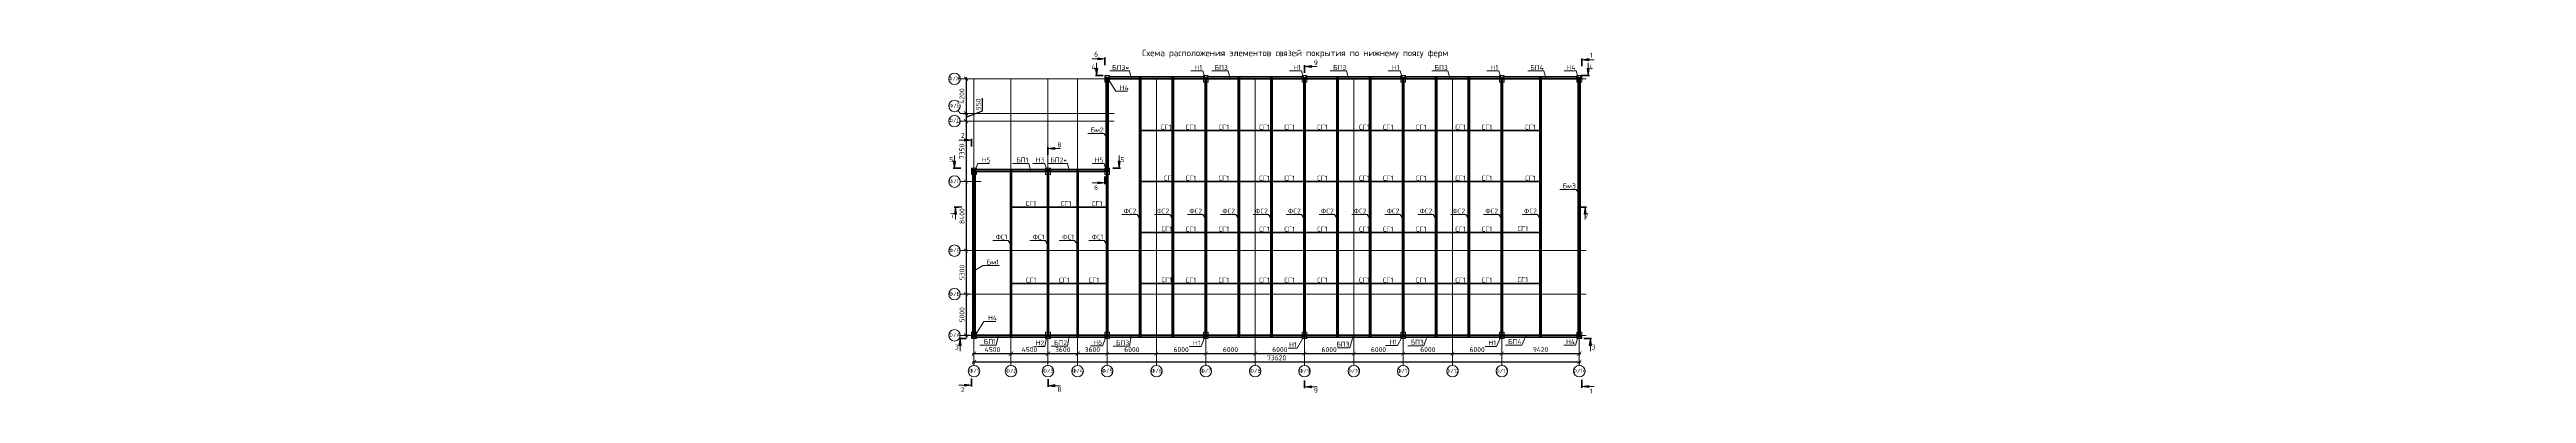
# Model space of a CAD drawing. Header units: millimetres. Extents: x -112438 to 188823, y -7065 to 34758.
import ezdxf
from ezdxf import colors
from ezdxf.entities.mleader import LeaderData, LeaderLine
from ezdxf.math import Vec2, Vec3

# ---------------------------------------------------------------- set-up
doc = ezdxf.new("R2010")
doc.units = ezdxf.units.MM
doc.linetypes.add('JIS_08_11', pattern=[12.8, 11, -0.6, 0.6, -0.6])
for name, color, linetype, lineweight in [('НАДПИСИ', 11, 'Continuous', 13), ('ОСЕВАЯ', 50, 'JIS_08_11', 13), ('ОСНОВНАЯ', 213, 'Continuous', 35)]:
    doc.layers.add(name, color=color, linetype=linetype, lineweight=lineweight)
doc.styles.add('_ОСК', font='isocpeur.ttf', dxfattribs={"height": 3})
doc.styles.add('Мой', font='isocpeur.ttf', dxfattribs={"width": 0.9, "height": 300})
doc.styles.add('ОСК', font='isocpeur.ttf')
doc.dimstyles.new('_ОСК', dxfattribs={"dimscale": 25, "dimtxt": 3, "dimasz": 2.5, "dimexe": 1, "dimexo": 1, "dimgap": 1, "dimtad": 3, "dimdec": 0, "dimzin": 1, "dimdsep": 46, "dimtxsty": '_ОСК', "dimblk": 'ARCHTICK', "dimcen": 2, "dimdle": 1, "dimclrt": 256, "dimadec": 0, "dimazin": 0, "dimtfac": 1, "dimtdec": 0, "dimtmove": 1, "dimatfit": 3, "dimfxl": 1, "dimtvp": 2.25, "dimtfill": 1, "dimtolj": 1, "dimtzin": 1, "dimarcsym": 0})

# ---------------------------------------------------------------- blocks, each defined once
blk = doc.blocks.new('A$C214B249E')
at = {"layer": 'ОСНОВНАЯ', "color": 2}
for p, q in [((2849, 2825), (3009, 2825)), ((2849, 2825), (2849, -28573)), ((3009, 2825), (3009, -28573)), ((2849, -28573), (3009, -28573))]:
    blk.add_line(p, q, dxfattribs=at)
blk = doc.blocks.new('A$C5615052D')
at = {"layer": 'ОСНОВНАЯ'}
for p, q in [((0, 342), (348, 342)), ((0, 342), (0, 327)), ((0, 327), (146, 327)), ((0, 15), (146, 15)), ((0, 15), (0, 0)), ((0, 0), (348, 0)), ((169, 304), (169, 38)), ((179, 304), (179, 38)), ((202, 327), (348, 327)), ((202, 15), (348, 15)), ((348, 342), (348, 327)), ((348, 15), (348, 0))]:
    blk.add_line(p, q, dxfattribs=at)
for centre, start, end in [((146, 304), 0, 90), ((146, 38), 270, 0), ((202, 304), 90, 180), ((202, 38), 180, 270)]:
    blk.add_arc(centre, 22.7, start, end, dxfattribs=at)
blk = doc.blocks.new('A$C0754256C')
at = {"layer": 'ОСНОВНАЯ', "color": 1}
for p, q in [((0, 20278), (0, 130)), ((0, 20278), (140, 20278)), ((140, 20278), (140, 130)), ((0, 130), (140, 130))]:
    blk.add_line(p, q, dxfattribs=at)
blk = doc.blocks.new('A$C52461112')
at = {"layer": 'ОСНОВНАЯ', "color": 1, "lineweight": 35}
for p, q in [((11558, 250), (0, 250)), ((0, 250), (0, 0)), ((11558, 0), (0, 0)), ((11558, 250), (11558, 0))]:
    blk.add_line(p, q, dxfattribs=at)
blk = doc.blocks.new('A$C6DB07B1D')
at = {"layer": 'ОСНОВНАЯ', "color": 1, "lineweight": 35}
for p, q in [((8558, 250), (0, 250)), ((0, 0), (0, 250)), ((8558, 0), (8558, 250)), ((8558, 0), (0, 0))]:
    blk.add_line(p, q, dxfattribs=at)
blk = doc.blocks.new('A$C467D6A69')
at = {"layer": 'НАДПИСИ'}
h = blk.add_hatch(color=256, dxfattribs=at)
h.paths.add_polyline_path([(79, 762), (79, 341), (17, 341)])
h.paths.add_polyline_path([(79, 762), (142, 341), (79, 341)])
at = {"color": 7, "lineweight": 70}
blk.add_line((0, 762), (470, 762), dxfattribs=at)
at = {"layer": 'НАДПИСИ'}
for p, q in [((79, 762), (17, 341)), ((17, 341), (79, 341)), ((79, 0), (79, 762)), ((79, 762), (142, 341)), ((142, 341), (79, 341))]:
    blk.add_line(p, q, dxfattribs=at)
blk = doc.blocks.new('_None')
blk = doc.blocks.new('_ArchTick')
at = {"color": 0, "linetype": 'ByBlock', "const_width": 0.15}
blk.add_lwpolyline([(-0.5, -0.5), (0.5, 0.5)], dxfattribs=at)
blk = doc.blocks.new('*D45')
at = {"layer": 'НАДПИСИ', "color": 0, "lineweight": -2, "transparency": 16777216}
for p, q in [((-1058, 31200), (-766, 31200)), ((-966, 31400), (-966, 26800)), ((-1058, 27000), (-766, 27000))]:
    blk.add_line(p, q, dxfattribs=at)
at = {"layer": 'НАДПИСИ', "color": 0, "lineweight": -2, "transparency": 16777216, "xscale": 500, "yscale": 500, "zscale": 500}
for p, rotation in [((-966, 31200), 90), ((-966, 27000), 270)]:
    blk.add_blockref('_ArchTick', p, dxfattribs=dict(at, rotation=rotation))
at = {"layer": 'НАДПИСИ', "transparency": 16777216, "insert": (-1466, 29100), "char_height": 600, "attachment_point": 5, "rotation": 90, "style": '_ОСК', "bg_fill": 3, "box_fill_scale": 1.1, "bg_fill_color": 256, "bg_fill_true_color": 13158600, "bg_fill_transparency": 0}
blk.add_mtext('\\A1;4200', dxfattribs=at)
at = {"layer": 'Defpoints', "color": 0, "transparency": 16777216}
for p in [(-1258, 31200), (-1258, 27000), (-966, 27000)]:
    blk.add_point(p, dxfattribs=at)
blk = doc.blocks.new('*D46')
at = {"layer": 'Defpoints', "color": 0, "transparency": 16777216}
blk.add_point((-1506, 27000), dxfattribs=at)
at = {"layer": 'НАДПИСИ', "color": 0, "lineweight": -2, "transparency": 16777216}
for p, q in [((-966, 26525), (1025, 27317)), ((-966, 27200), (-966, 25850)), ((1025, 27317), (1025, 28857)), ((-1306, 27000), (-766, 27000)), ((-969, 26050), (-1166, 26050))]:
    blk.add_line(p, q, dxfattribs=at)
at = {"layer": 'НАДПИСИ', "transparency": 16777216, "insert": (525, 28087), "char_height": 600, "attachment_point": 5, "rotation": 90, "style": '_ОСК', "bg_fill": 3, "box_fill_scale": 1.1, "bg_fill_color": 256, "bg_fill_true_color": 13158600, "bg_fill_transparency": 0}
blk.add_mtext('\\A1;950', dxfattribs=at)
at = {"layer": 'Defpoints', "color": 0, "transparency": 16777216}
for p in [(-966, 26050), (-769, 26050)]:
    blk.add_point(p, dxfattribs=at)
at = {"layer": 'НАДПИСИ', "color": 0, "lineweight": -2, "transparency": 16777216, "xscale": 500, "yscale": 500, "zscale": 500}
for p, rotation in [((-966, 27000), 90), ((-966, 26050), 270)]:
    blk.add_blockref('_ArchTick', p, dxfattribs=dict(at, rotation=rotation))
blk = doc.blocks.new('*D47')
at = {"layer": 'Defpoints', "color": 0, "transparency": 16777216}
for p in [(-769, 26050), (-966, 18700), (-960, 18700)]:
    blk.add_point(p, dxfattribs=at)
at = {"layer": 'НАДПИСИ', "color": 0, "lineweight": -2, "transparency": 16777216}
for p, q in [((-969, 26050), (-1166, 26050)), ((-966, 26250), (-966, 18500)), ((-1160, 18700), (-1166, 18700))]:
    blk.add_line(p, q, dxfattribs=at)
at = {"layer": 'НАДПИСИ', "color": 0, "lineweight": -2, "transparency": 16777216, "xscale": 500, "yscale": 500, "zscale": 500}
for p, rotation in [((-966, 26050), 90), ((-966, 18700), 270)]:
    blk.add_blockref('_ArchTick', p, dxfattribs=dict(at, rotation=rotation))
at = {"layer": 'НАДПИСИ', "transparency": 16777216, "insert": (-1466, 22375), "char_height": 600, "attachment_point": 5, "rotation": 90, "style": '_ОСК', "bg_fill": 3, "box_fill_scale": 1.1, "bg_fill_color": 256, "bg_fill_true_color": 13158600, "bg_fill_transparency": 0}
blk.add_mtext('\\A1;7350', dxfattribs=at)
blk = doc.blocks.new('*D48')
at = {"layer": 'Defpoints', "color": 0, "transparency": 16777216}
for p in [(-960, 18700), (-960, 10300), (-589, 10300)]:
    blk.add_point(p, dxfattribs=at)
at = {"layer": 'НАДПИСИ', "color": 0, "lineweight": -2, "transparency": 16777216}
for p, q in [((-960, 18900), (-960, 10100)), ((-789, 10300), (-1160, 10300))]:
    blk.add_line(p, q, dxfattribs=at)
at = {"layer": 'НАДПИСИ', "color": 0, "lineweight": -2, "transparency": 16777216, "xscale": 500, "yscale": 500, "zscale": 500}
for p, rotation in [((-960, 18700), 90), ((-960, 10300), 270)]:
    blk.add_blockref('_ArchTick', p, dxfattribs=dict(at, rotation=rotation))
at = {"layer": 'НАДПИСИ', "transparency": 16777216, "insert": (-1460, 14500), "char_height": 600, "attachment_point": 5, "rotation": 90, "style": '_ОСК', "bg_fill": 3, "box_fill_scale": 1.1, "bg_fill_color": 256, "bg_fill_true_color": 13158600, "bg_fill_transparency": 0}
blk.add_mtext('\\A1;8400', dxfattribs=at)
blk = doc.blocks.new('*D49')
at = {"layer": 'Defpoints', "color": 0, "transparency": 16777216}
for p in [(-589, 10300), (-960, 5000), (-398, 5000)]:
    blk.add_point(p, dxfattribs=at)
at = {"layer": 'НАДПИСИ', "color": 0, "lineweight": -2, "transparency": 16777216}
for p, q in [((-789, 10300), (-1160, 10300)), ((-960, 10500), (-960, 4800)), ((-598, 5000), (-1160, 5000))]:
    blk.add_line(p, q, dxfattribs=at)
at = {"layer": 'НАДПИСИ', "color": 0, "lineweight": -2, "transparency": 16777216, "xscale": 500, "yscale": 500, "zscale": 500}
for p, rotation in [((-960, 10300), 90), ((-960, 5000), 270)]:
    blk.add_blockref('_ArchTick', p, dxfattribs=dict(at, rotation=rotation))
at = {"layer": 'НАДПИСИ', "transparency": 16777216, "insert": (-1460, 7650), "char_height": 600, "attachment_point": 5, "rotation": 90, "style": '_ОСК', "bg_fill": 3, "box_fill_scale": 1.1, "bg_fill_color": 256, "bg_fill_true_color": 13158600, "bg_fill_transparency": 0}
blk.add_mtext('\\A1;5300', dxfattribs=at)
blk = doc.blocks.new('*D30')
at = {"layer": 'Defpoints', "color": 0, "transparency": 16777216}
for p in [(-398, 5000), (-326, 0), (-960, 0)]:
    blk.add_point(p, dxfattribs=at)
at = {"layer": 'НАДПИСИ', "color": 0, "lineweight": -2, "transparency": 16777216}
for p, q in [((-598, 5000), (-1160, 5000)), ((-960, 5200), (-960, -200)), ((-526, 0), (-1160, 0))]:
    blk.add_line(p, q, dxfattribs=at)
at = {"layer": 'НАДПИСИ', "color": 0, "lineweight": -2, "transparency": 16777216, "xscale": 500, "yscale": 500, "zscale": 500}
for p, rotation in [((-960, 5000), 90), ((-960, 0), 270)]:
    blk.add_blockref('_ArchTick', p, dxfattribs=dict(at, rotation=rotation))
at = {"layer": 'НАДПИСИ', "transparency": 16777216, "insert": (-1460, 2500), "char_height": 600, "attachment_point": 5, "rotation": 90, "style": '_ОСК', "bg_fill": 3, "box_fill_scale": 1.1, "bg_fill_color": 256, "bg_fill_true_color": 13158600, "bg_fill_transparency": 0}
blk.add_mtext('\\A1;5000', dxfattribs=at)
blk = doc.blocks.new('*D31')
at = {"layer": 'Defpoints', "color": 0, "transparency": 16777216}
for p in [(0, -3109), (73620, -3109), (73620, -3231)]:
    blk.add_point(p, dxfattribs=at)
at = {"layer": 'НАДПИСИ', "color": 0, "lineweight": -2, "transparency": 16777216}
for p, q in [((-200, -3231), (73820, -3231)), ((0, -3309), (0, -3431)), ((73620, -3309), (73620, -3431))]:
    blk.add_line(p, q, dxfattribs=at)
at = {"layer": 'НАДПИСИ', "color": 0, "lineweight": -2, "transparency": 16777216, "xscale": 500, "yscale": 500, "zscale": 500, "rotation": 180}
blk.add_blockref('_ArchTick', (0, -3231), dxfattribs=at)
at = {"layer": 'НАДПИСИ', "color": 0, "lineweight": -2, "transparency": 16777216, "xscale": 500, "yscale": 500, "zscale": 500}
blk.add_blockref('_ArchTick', (73620, -3231), dxfattribs=at)
at = {"layer": 'НАДПИСИ', "transparency": 16777216, "insert": (36810, -2731), "char_height": 600, "attachment_point": 5, "style": '_ОСК', "bg_fill": 3, "box_fill_scale": 1.1, "bg_fill_color": 256, "bg_fill_true_color": 13158600, "bg_fill_transparency": 0}
blk.add_mtext('\\A1;73620', dxfattribs=at)
blk = doc.blocks.new('*D32')
at = {"layer": 'Defpoints', "color": 0, "transparency": 16777216}
for p in [(64200, -2188), (64200, -2228), (73620, -2188)]:
    blk.add_point(p, dxfattribs=at)
at = {"layer": 'НАДПИСИ', "color": 0, "lineweight": -2, "transparency": 16777216}
for p, q in [((73820, -2228), (64000, -2228)), ((64200, -2388), (64200, -2428)), ((73620, -2388), (73620, -2428))]:
    blk.add_line(p, q, dxfattribs=at)
at = {"layer": 'НАДПИСИ', "color": 0, "lineweight": -2, "transparency": 16777216, "xscale": 500, "yscale": 500, "zscale": 500, "rotation": 180}
blk.add_blockref('_ArchTick', (64200, -2228), dxfattribs=at)
at = {"layer": 'НАДПИСИ', "color": 0, "lineweight": -2, "transparency": 16777216, "xscale": 500, "yscale": 500, "zscale": 500}
blk.add_blockref('_ArchTick', (73620, -2228), dxfattribs=at)
at = {"layer": 'НАДПИСИ', "transparency": 16777216, "insert": (68910, -1728), "char_height": 600, "attachment_point": 5, "style": '_ОСК', "bg_fill": 3, "box_fill_scale": 1.1, "bg_fill_color": 256, "bg_fill_true_color": 13158600, "bg_fill_transparency": 0}
blk.add_mtext('\\A1;9420', dxfattribs=at)
blk = doc.blocks.new('*D33')
at = {"layer": 'Defpoints', "color": 0, "transparency": 16777216}
for p in [(58200, -1923), (58200, -2228), (64200, -2188)]:
    blk.add_point(p, dxfattribs=at)
at = {"layer": 'НАДПИСИ', "color": 0, "lineweight": -2, "transparency": 16777216}
for p, q in [((64400, -2228), (58000, -2228)), ((58200, -2123), (58200, -2428)), ((64200, -2388), (64200, -2428))]:
    blk.add_line(p, q, dxfattribs=at)
at = {"layer": 'НАДПИСИ', "color": 0, "lineweight": -2, "transparency": 16777216, "xscale": 500, "yscale": 500, "zscale": 500, "rotation": 180}
blk.add_blockref('_ArchTick', (58200, -2228), dxfattribs=at)
at = {"layer": 'НАДПИСИ', "color": 0, "lineweight": -2, "transparency": 16777216, "xscale": 500, "yscale": 500, "zscale": 500}
blk.add_blockref('_ArchTick', (64200, -2228), dxfattribs=at)
at = {"layer": 'НАДПИСИ', "transparency": 16777216, "insert": (61200, -1728), "char_height": 600, "attachment_point": 5, "style": '_ОСК', "bg_fill": 3, "box_fill_scale": 1.1, "bg_fill_color": 256, "bg_fill_true_color": 13158600, "bg_fill_transparency": 0}
blk.add_mtext('\\A1;6000', dxfattribs=at)
blk = doc.blocks.new('*D34')
at = {"layer": 'Defpoints', "color": 0, "transparency": 16777216}
for p in [(52200, -2228), (52200, -2228), (58200, -1923)]:
    blk.add_point(p, dxfattribs=at)
at = {"layer": 'НАДПИСИ', "color": 0, "lineweight": -2, "transparency": 16777216}
for p, q in [((58400, -2228), (52000, -2228)), ((58200, -2123), (58200, -2428))]:
    blk.add_line(p, q, dxfattribs=at)
at = {"layer": 'НАДПИСИ', "color": 0, "lineweight": -2, "transparency": 16777216, "xscale": 500, "yscale": 500, "zscale": 500, "rotation": 180}
blk.add_blockref('_ArchTick', (52200, -2228), dxfattribs=at)
at = {"layer": 'НАДПИСИ', "color": 0, "lineweight": -2, "transparency": 16777216, "xscale": 500, "yscale": 500, "zscale": 500}
blk.add_blockref('_ArchTick', (58200, -2228), dxfattribs=at)
at = {"layer": 'НАДПИСИ', "transparency": 16777216, "insert": (55200, -1728), "char_height": 600, "attachment_point": 5, "style": '_ОСК', "bg_fill": 3, "box_fill_scale": 1.1, "bg_fill_color": 256, "bg_fill_true_color": 13158600, "bg_fill_transparency": 0}
blk.add_mtext('\\A1;6000', dxfattribs=at)
blk = doc.blocks.new('*D35')
at = {"layer": 'Defpoints', "color": 0, "transparency": 16777216}
for p in [(46200, -2049), (46200, -2228), (52200, -2228)]:
    blk.add_point(p, dxfattribs=at)
at = {"layer": 'НАДПИСИ', "color": 0, "lineweight": -2, "transparency": 16777216}
for p, q in [((52400, -2228), (46000, -2228)), ((46200, -2249), (46200, -2428))]:
    blk.add_line(p, q, dxfattribs=at)
at = {"layer": 'НАДПИСИ', "color": 0, "lineweight": -2, "transparency": 16777216, "xscale": 500, "yscale": 500, "zscale": 500, "rotation": 180}
blk.add_blockref('_ArchTick', (46200, -2228), dxfattribs=at)
at = {"layer": 'НАДПИСИ', "color": 0, "lineweight": -2, "transparency": 16777216, "xscale": 500, "yscale": 500, "zscale": 500}
blk.add_blockref('_ArchTick', (52200, -2228), dxfattribs=at)
at = {"layer": 'НАДПИСИ', "transparency": 16777216, "insert": (49200, -1728), "char_height": 600, "attachment_point": 5, "style": '_ОСК', "bg_fill": 3, "box_fill_scale": 1.1, "bg_fill_color": 256, "bg_fill_true_color": 13158600, "bg_fill_transparency": 0}
blk.add_mtext('\\A1;6000', dxfattribs=at)
blk = doc.blocks.new('*D36')
at = {"layer": 'Defpoints', "color": 0, "transparency": 16777216}
for p in [(40200, -2228), (40200, -2228), (46200, -2049)]:
    blk.add_point(p, dxfattribs=at)
at = {"layer": 'НАДПИСИ', "color": 0, "lineweight": -2, "transparency": 16777216}
for p, q in [((46400, -2228), (40000, -2228)), ((46200, -2249), (46200, -2428))]:
    blk.add_line(p, q, dxfattribs=at)
at = {"layer": 'НАДПИСИ', "color": 0, "lineweight": -2, "transparency": 16777216, "xscale": 500, "yscale": 500, "zscale": 500, "rotation": 180}
blk.add_blockref('_ArchTick', (40200, -2228), dxfattribs=at)
at = {"layer": 'НАДПИСИ', "color": 0, "lineweight": -2, "transparency": 16777216, "xscale": 500, "yscale": 500, "zscale": 500}
blk.add_blockref('_ArchTick', (46200, -2228), dxfattribs=at)
at = {"layer": 'НАДПИСИ', "transparency": 16777216, "insert": (43200, -1728), "char_height": 600, "attachment_point": 5, "style": '_ОСК', "bg_fill": 3, "box_fill_scale": 1.1, "bg_fill_color": 256, "bg_fill_true_color": 13158600, "bg_fill_transparency": 0}
blk.add_mtext('\\A1;6000', dxfattribs=at)
blk = doc.blocks.new('*D37')
at = {"layer": 'Defpoints', "color": 0, "transparency": 16777216}
for p in [(34200, -2228), (34200, -2228), (40200, -2228)]:
    blk.add_point(p, dxfattribs=at)
at = {"layer": 'НАДПИСИ', "color": 0, "lineweight": -2, "transparency": 16777216}
blk.add_line((40400, -2228), (34000, -2228), dxfattribs=at)
at = {"layer": 'НАДПИСИ', "color": 0, "lineweight": -2, "transparency": 16777216, "xscale": 500, "yscale": 500, "zscale": 500, "rotation": 180}
blk.add_blockref('_ArchTick', (34200, -2228), dxfattribs=at)
at = {"layer": 'НАДПИСИ', "color": 0, "lineweight": -2, "transparency": 16777216, "xscale": 500, "yscale": 500, "zscale": 500}
blk.add_blockref('_ArchTick', (40200, -2228), dxfattribs=at)
at = {"layer": 'НАДПИСИ', "transparency": 16777216, "insert": (37200, -1728), "char_height": 600, "attachment_point": 5, "style": '_ОСК', "bg_fill": 3, "box_fill_scale": 1.1, "bg_fill_color": 256, "bg_fill_true_color": 13158600, "bg_fill_transparency": 0}
blk.add_mtext('\\A1;6000', dxfattribs=at)
blk = doc.blocks.new('*D38')
at = {"layer": 'Defpoints', "color": 0, "transparency": 16777216}
for p in [(28200, -2228), (28200, -2228), (34200, -2228)]:
    blk.add_point(p, dxfattribs=at)
at = {"layer": 'НАДПИСИ', "color": 0, "lineweight": -2, "transparency": 16777216}
blk.add_line((34400, -2228), (28000, -2228), dxfattribs=at)
at = {"layer": 'НАДПИСИ', "color": 0, "lineweight": -2, "transparency": 16777216, "xscale": 500, "yscale": 500, "zscale": 500, "rotation": 180}
blk.add_blockref('_ArchTick', (28200, -2228), dxfattribs=at)
at = {"layer": 'НАДПИСИ', "color": 0, "lineweight": -2, "transparency": 16777216, "xscale": 500, "yscale": 500, "zscale": 500}
blk.add_blockref('_ArchTick', (34200, -2228), dxfattribs=at)
at = {"layer": 'НАДПИСИ', "transparency": 16777216, "insert": (31200, -1728), "char_height": 600, "attachment_point": 5, "style": '_ОСК', "bg_fill": 3, "box_fill_scale": 1.1, "bg_fill_color": 256, "bg_fill_true_color": 13158600, "bg_fill_transparency": 0}
blk.add_mtext('\\A1;6000', dxfattribs=at)
blk = doc.blocks.new('*D39')
at = {"layer": 'Defpoints', "color": 0, "transparency": 16777216}
for p in [(22200, -2228), (22200, -2228), (28200, -2228)]:
    blk.add_point(p, dxfattribs=at)
at = {"layer": 'НАДПИСИ', "color": 0, "lineweight": -2, "transparency": 16777216}
blk.add_line((28400, -2228), (22000, -2228), dxfattribs=at)
at = {"layer": 'НАДПИСИ', "color": 0, "lineweight": -2, "transparency": 16777216, "xscale": 500, "yscale": 500, "zscale": 500, "rotation": 180}
blk.add_blockref('_ArchTick', (22200, -2228), dxfattribs=at)
at = {"layer": 'НАДПИСИ', "color": 0, "lineweight": -2, "transparency": 16777216, "xscale": 500, "yscale": 500, "zscale": 500}
blk.add_blockref('_ArchTick', (28200, -2228), dxfattribs=at)
at = {"layer": 'НАДПИСИ', "transparency": 16777216, "insert": (25200, -1728), "char_height": 600, "attachment_point": 5, "style": '_ОСК', "bg_fill": 3, "box_fill_scale": 1.1, "bg_fill_color": 256, "bg_fill_true_color": 13158600, "bg_fill_transparency": 0}
blk.add_mtext('\\A1;6000', dxfattribs=at)
blk = doc.blocks.new('*D40')
at = {"layer": 'Defpoints', "color": 0, "transparency": 16777216}
for p in [(16200, -2228), (16200, -2228), (22200, -2228)]:
    blk.add_point(p, dxfattribs=at)
at = {"layer": 'НАДПИСИ', "color": 0, "lineweight": -2, "transparency": 16777216}
blk.add_line((22400, -2228), (16000, -2228), dxfattribs=at)
at = {"layer": 'НАДПИСИ', "color": 0, "lineweight": -2, "transparency": 16777216, "xscale": 500, "yscale": 500, "zscale": 500, "rotation": 180}
blk.add_blockref('_ArchTick', (16200, -2228), dxfattribs=at)
at = {"layer": 'НАДПИСИ', "color": 0, "lineweight": -2, "transparency": 16777216, "xscale": 500, "yscale": 500, "zscale": 500}
blk.add_blockref('_ArchTick', (22200, -2228), dxfattribs=at)
at = {"layer": 'НАДПИСИ', "transparency": 16777216, "insert": (19200, -1728), "char_height": 600, "attachment_point": 5, "style": '_ОСК', "bg_fill": 3, "box_fill_scale": 1.1, "bg_fill_color": 256, "bg_fill_true_color": 13158600, "bg_fill_transparency": 0}
blk.add_mtext('\\A1;6000', dxfattribs=at)
blk = doc.blocks.new('*D41')
at = {"layer": 'НАДПИСИ', "color": 0, "lineweight": -2, "transparency": 16777216}
blk.add_line((16400, -2228), (12400, -2228), dxfattribs=at)
at = {"layer": 'НАДПИСИ', "color": 0, "lineweight": -2, "transparency": 16777216, "xscale": 500, "yscale": 500, "zscale": 500, "rotation": 180}
blk.add_blockref('_ArchTick', (12600, -2228), dxfattribs=at)
at = {"layer": 'НАДПИСИ', "color": 0, "lineweight": -2, "transparency": 16777216, "xscale": 500, "yscale": 500, "zscale": 500}
blk.add_blockref('_ArchTick', (16200, -2228), dxfattribs=at)
at = {"layer": 'НАДПИСИ', "transparency": 16777216, "insert": (14400, -1728), "char_height": 600, "attachment_point": 5, "style": '_ОСК', "bg_fill": 3, "box_fill_scale": 1.1, "bg_fill_color": 256, "bg_fill_true_color": 13158600, "bg_fill_transparency": 0}
blk.add_mtext('\\A1;3600', dxfattribs=at)
at = {"layer": 'Defpoints', "color": 0, "transparency": 16777216}
for p in [(12600, -2228), (12600, -2228), (16200, -2228)]:
    blk.add_point(p, dxfattribs=at)
blk = doc.blocks.new('*D42')
at = {"layer": 'НАДПИСИ', "color": 0, "lineweight": -2, "transparency": 16777216}
blk.add_line((12800, -2228), (8800, -2228), dxfattribs=at)
at = {"layer": 'НАДПИСИ', "color": 0, "lineweight": -2, "transparency": 16777216, "xscale": 500, "yscale": 500, "zscale": 500, "rotation": 180}
blk.add_blockref('_ArchTick', (9000, -2228), dxfattribs=at)
at = {"layer": 'НАДПИСИ', "color": 0, "lineweight": -2, "transparency": 16777216, "xscale": 500, "yscale": 500, "zscale": 500}
blk.add_blockref('_ArchTick', (12600, -2228), dxfattribs=at)
at = {"layer": 'НАДПИСИ', "transparency": 16777216, "insert": (10800, -1728), "char_height": 600, "attachment_point": 5, "style": '_ОСК', "bg_fill": 3, "box_fill_scale": 1.1, "bg_fill_color": 256, "bg_fill_true_color": 13158600, "bg_fill_transparency": 0}
blk.add_mtext('\\A1;3600', dxfattribs=at)
at = {"layer": 'Defpoints', "color": 0, "transparency": 16777216}
for p in [(9000, -2228), (9000, -2228), (12600, -2228)]:
    blk.add_point(p, dxfattribs=at)
blk = doc.blocks.new('*D43')
at = {"layer": 'НАДПИСИ', "color": 0, "lineweight": -2, "transparency": 16777216}
for p, q in [((9200, -2228), (4300, -2228)), ((4500, -2232), (4500, -2428))]:
    blk.add_line(p, q, dxfattribs=at)
at = {"layer": 'НАДПИСИ', "color": 0, "lineweight": -2, "transparency": 16777216, "xscale": 500, "yscale": 500, "zscale": 500, "rotation": 180}
blk.add_blockref('_ArchTick', (4500, -2228), dxfattribs=at)
at = {"layer": 'НАДПИСИ', "color": 0, "lineweight": -2, "transparency": 16777216, "xscale": 500, "yscale": 500, "zscale": 500}
blk.add_blockref('_ArchTick', (9000, -2228), dxfattribs=at)
at = {"layer": 'НАДПИСИ', "transparency": 16777216, "insert": (6750, -1728), "char_height": 600, "attachment_point": 5, "style": '_ОСК', "bg_fill": 3, "box_fill_scale": 1.1, "bg_fill_color": 256, "bg_fill_true_color": 13158600, "bg_fill_transparency": 0}
blk.add_mtext('\\A1;4500', dxfattribs=at)
at = {"layer": 'Defpoints', "color": 0, "transparency": 16777216}
for p in [(4500, -2032), (4500, -2228), (9000, -2228)]:
    blk.add_point(p, dxfattribs=at)
blk = doc.blocks.new('*D44')
at = {"layer": 'НАДПИСИ', "color": 0, "lineweight": -2, "transparency": 16777216}
for p, q in [((4700, -2228), (-200, -2228)), ((4500, -2232), (4500, -2428))]:
    blk.add_line(p, q, dxfattribs=at)
at = {"layer": 'НАДПИСИ', "color": 0, "lineweight": -2, "transparency": 16777216, "xscale": 500, "yscale": 500, "zscale": 500, "rotation": 180}
blk.add_blockref('_ArchTick', (0, -2228), dxfattribs=at)
at = {"layer": 'НАДПИСИ', "color": 0, "lineweight": -2, "transparency": 16777216, "xscale": 500, "yscale": 500, "zscale": 500}
blk.add_blockref('_ArchTick', (4500, -2228), dxfattribs=at)
at = {"layer": 'НАДПИСИ', "transparency": 16777216, "insert": (2250, -1728), "char_height": 600, "attachment_point": 5, "style": '_ОСК', "bg_fill": 3, "box_fill_scale": 1.1, "bg_fill_color": 256, "bg_fill_true_color": 13158600, "bg_fill_transparency": 0}
blk.add_mtext('\\A1;4500', dxfattribs=at)
at = {"layer": 'Defpoints', "color": 0, "transparency": 16777216}
for p in [(0, -2228), (0, -2228), (4500, -2032)]:
    blk.add_point(p, dxfattribs=at)

msp = doc.modelspace()

# ---------------------------------------------------------------- linework, layer by layer
at = {"layer": 'НАДПИСИ'}
for points in [[(15900, 31600), (16500, 31600), (16500, 30800), (15900, 30800)], [(27900, 31600), (28500, 31600), (28500, 30800), (27900, 30800)], [(39900, 31600), (40500, 31600), (40500, 30800), (39900, 30800)], [(51900, 31600), (52500, 31600), (52500, 30800), (51900, 30800)], [(63900, 31600), (64500, 31600), (64500, 30800), (63900, 30800)], [(73320, 31600), (73920, 31600), (73920, 30800), (73320, 30800)], [(-300, 20350), (300, 20350), (300, 19550), (-300, 19550)], [(8700, 20350), (9300, 20350), (9300, 19550), (8700, 19550)], [(15900, 20350), (16500, 20350), (16500, 19550), (15900, 19550)], [(-300, -400), (300, -400), (300, 400), (-300, 400)], [(8700, -400), (9300, -400), (9300, 400), (8700, 400)], [(15900, -400), (16500, -400), (16500, 400), (15900, 400)], [(27900, -400), (28500, -400), (28500, 400), (27900, 400)], [(39900, -400), (40500, -400), (40500, 400), (39900, 400)], [(51900, -400), (52500, -400), (52500, 400), (51900, 400)], [(63900, -400), (64500, -400), (64500, 400), (63900, 400)], [(73320, -400), (73920, -400), (73920, 400), (73320, 400)]]:
    msp.add_lwpolyline(points, close=True, dxfattribs=at)
for points in [[(300, -234), (300, -400), (-300, -400), (-300, 400), (300, 400), (300, 16)], [(8700, -104), (8700, 400), (9300, 400), (9300, -104)], [(9300, -354), (9300, -400), (8700, -400), (8700, -354)]]:
    msp.add_lwpolyline(points, dxfattribs=at)
for centre in [(-2375.7, 31200), (-2375.7, 27892.9), (-2375.7, 26050), (-2375.7, 18700), (-2375.7, 10300), (-2375.7, 5000), (-2375.7, 0), (0, -4347.2), (4500, -4347.2), (9000, -4347.2), (12600, -4347.2), (16200, -4347.2), (22200, -4347.2), (28200, -4347.2), (34200, -4347.2), (40200, -4347.2), (46200, -4347.2), (52200, -4347.2), (58200, -4347.2), (64200, -4347.2), (73620, -4347.2)]:
    msp.add_circle(centre, 700, dxfattribs=at)
at = {"layer": 'ОСЕВАЯ', "linetype": 'JIS_08_11'}
for p, q in [((-1675.7, 31200), (74473.5, 31200)), ((0, -3647.2), (0, 31200)), ((4500, -3647.2), (4500, 31200)), ((9000, -3647.2), (9000, 31200)), ((12600, -3647.2), (12600, 31200)), ((16200, -3647.2), (16200, 31200)), ((22200, -3647.2), (22200, 31200)), ((28200, -3647.2), (28200, 31200)), ((34200, -3647.2), (34200, 31200)), ((40200, -3647.2), (40200, 31200)), ((46200, -3647.2), (46200, 31200)), ((52200, -3647.2), (52200, 31200)), ((58200, -3647.2), (58200, 31200)), ((64200, -3647.2), (64200, 31200)), ((73620, -3647.2), (73620, 31200)), ((-1675.7, 27000), (-1943.9, 27342)), ((-1675.7, 27000), (17053.5, 27000)), ((-1675.7, 26050), (17053.5, 26050)), ((-1675.7, 18700), (853.5, 18700)), ((-1675.7, 10300), (74473.5, 10300)), ((-1675.7, 5000), (74473.5, 5000)), ((-1675.7, 0), (74473.5, 0))]:
    msp.add_line(p, q, dxfattribs=at)
at = {"layer": 'ОСНОВНАЯ', "color": 4}
for p, q in [((16075, 31301), (16075, 20181)), ((16075, 31301), (16325, 31301)), ((16325, 31301), (16325, 20181)), ((73495, 31309), (73495, 18700)), ((73495, 31309), (73745, 31309)), ((73745, 31309), (73745, 18700)), ((-125, 20051), (-125, -101)), ((-125, 20051), (125, 20051)), ((125, 20051), (125, -101)), ((16075, 20181), (16325, 20181)), ((73495, -109), (73495, 18700)), ((73745, -109), (73745, 18700)), ((-125, -101), (125, -101)), ((73495, -109), (73745, -109))]:
    msp.add_line(p, q, dxfattribs=at)
at = {"layer": 'ОСНОВНАЯ', "color": 1, "lineweight": 35}
for p, q in [((73399, 31434), (64421, 31434)), ((64421, 31434), (64421, 31184)), ((73399, 31184), (64421, 31184)), ((73399, 31434), (73399, 31184)), ((15979, 20184), (9221, 20184)), ((9221, 20184), (9221, 19934)), ((15979, 19934), (9221, 19934)), ((15979, 20184), (15979, 19934)), ((15979, 16), (9221, 16)), ((9221, -234), (9221, 16)), ((15979, -234), (15979, 16)), ((73399, 16), (64421, 16)), ((64421, -234), (64421, 16)), ((73399, -234), (73399, 16)), ((15979, -234), (9221, -234)), ((73399, -234), (64421, -234))]:
    msp.add_line(p, q, dxfattribs=at)
at = {"layer": 'ОСНОВНАЯ', "color": 230}
for p, q in [((20280, 24899.4), (24120, 24899.4)), ((24280, 24899.4), (28120, 24899.4)), ((28280, 24899.4), (32120, 24899.4)), ((32280, 24899.4), (36120, 24899.4)), ((36280, 24899.4), (40120, 24899.4)), ((40280, 24899.4), (44120, 24899.4)), ((44280, 24899.4), (48120, 24899.4)), ((48280, 24899.4), (52120, 24899.4)), ((52280, 24899.4), (56120, 24899.4)), ((56280, 24899.4), (60120, 24899.4)), ((60280, 24899.4), (64120, 24899.4)), ((64280, 24899.4), (68830, 24899.4)), ((20280, 18700), (24120, 18700)), ((24280, 18700), (28120, 18700)), ((28280, 18700), (32120, 18700)), ((32280, 18700), (36120, 18700)), ((36280, 18700), (40120, 18700)), ((40280, 18700), (44120, 18700)), ((44280, 18700), (48120, 18700)), ((48280, 18700), (52120, 18700)), ((52280, 18700), (56120, 18700)), ((56280, 18700), (60120, 18700)), ((60280, 18700), (64120, 18700)), ((64280, 18700), (68830, 18700)), ((4670, 15600), (8830, 15600)), ((4670, 15600), (8830, 15600)), ((9170, 15600), (12430, 15600)), ((9170, 15600), (12430, 15600)), ((12770, 15600), (16030, 15600)), ((12770, 15600), (16030, 15600)), ((20280, 12500), (24120, 12500)), ((24280, 12500), (28120, 12500)), ((24280, 12500), (28120, 12500)), ((28280, 12500), (32120, 12500)), ((32280, 12500), (36120, 12500)), ((36280, 12500), (40120, 12500)), ((40280, 12500), (44120, 12500)), ((44280, 12500), (48120, 12500)), ((48280, 12500), (52120, 12500)), ((48280, 12500), (52120, 12500)), ((52280, 12500), (56120, 12500)), ((52280, 12500), (56120, 12500)), ((56280, 12500), (60120, 12500)), ((56280, 12500), (60120, 12500)), ((60280, 12500), (64120, 12500)), ((64280, 12500), (68830, 12500)), ((4670, 6300), (8930, 6300)), ((9070, 6300), (12530, 6300)), ((12670, 6300), (16130, 6300)), ((20280, 6300), (24120, 6300)), ((24280, 6300), (28120, 6300)), ((28280, 6300), (32120, 6300)), ((32280, 6300), (36120, 6300)), ((36280, 6300), (40120, 6300)), ((40280, 6300), (44120, 6300)), ((44280, 6300), (48120, 6300)), ((48280, 6300), (52120, 6300)), ((52280, 6300), (56120, 6300)), ((56280, 6300), (60120, 6300)), ((60280, 6300), (64120, 6300)), ((64280, 6300), (68830, 6300))]:
    msp.add_line(p, q, dxfattribs=at)

# ---------------------------------------------------------------- block references
at = {"yscale": 2, "zscale": 2}
for p, xscale, rotation in [((14375.2, 33795.7), 2, 270), ((75444.8, 33683.1), -2, 90), ((14761.6, 33124.8), -2, 180), ((41724.8, 32858.8), -2, 90.00000000006106), ((74845.2, 33124.8), 2, 180), ((10524.8, 22880.7), -2, 90.000000000061), ((17818.2, 21874.8), 2, 180), ((14375.2, 18375.5), -2, 270), ((-1824.8, -6206.6), -2, 270), ((10529.7, -6276.3), 2, 89.99999999993894), ((41734.6, -6429.9), 2, 89.99999999993894), ((75444.8, -6368.3), 2, 90.00000000000001)]:
    msp.add_blockref('A$C467D6A69', p, dxfattribs=dict(at, xscale=xscale, rotation=rotation))
at = {"rotation": 270}
for p in [(16029, 31480), (28029, 31480), (40029, 31480), (52029, 31480), (64029, 31480), (73449, 31480), (-171, 20230), (8829, 20230), (16029, 20230)]:
    msp.add_blockref('A$C5615052D', p, dxfattribs=at)
for name, p in [('A$C52461112', (16421, 31184)), ('A$C214B249E', (17271.5, 28474.4)), ('A$C214B249E', (21271.5, 28474.4)), ('A$C214B249E', (25271.5, 28474.4)), ('A$C52461112', (28421, 31184)), ('A$C214B249E', (29271.5, 28474.4)), ('A$C214B249E', (33271.5, 28474.4)), ('A$C214B249E', (37271.5, 28474.4)), ('A$C52461112', (40421, 31184)), ('A$C214B249E', (41271.5, 28474.4)), ('A$C214B249E', (49271.5, 28474.4)), ('A$C52461112', (52421, 31184)), ('A$C214B249E', (53271.5, 28474.4)), ('A$C214B249E', (57271.5, 28474.4)), ('A$C214B249E', (61271.5, 28474.4)), ('A$C214B249E', (65981.5, 28474.4)), ('A$C0754256C', (4430, -229)), ('A$C0754256C', (8930, -229)), ('A$C0754256C', (12530, -229)), ('A$C0754256C', (16130, -229)), ('A$C6DB07B1D', (221, -234))]:
    msp.add_blockref(name, p)
at = {"xscale": -1}
for name, p, rotation in [('A$C6DB07B1D', (221, 20184), 180), ('A$C5615052D', (-171, -280), 270), ('A$C5615052D', (8829, -280), 270), ('A$C5615052D', (16029, -280), 270), ('A$C52461112', (16421, 16), 180), ('A$C5615052D', (28029, -280), 270), ('A$C52461112', (28421, 16), 180), ('A$C5615052D', (40029, -280), 270), ('A$C52461112', (40421, 16), 180), ('A$C5615052D', (52029, -280), 270), ('A$C52461112', (52421, 16), 180), ('A$C5615052D', (64029, -280), 270), ('A$C5615052D', (73449, -280), 270)]:
    msp.add_blockref(name, p, dxfattribs=dict(at, rotation=rotation))
at = {"yscale": 2, "zscale": 2}
for p, xscale in [((-2421.6, 14075.2), 2), ((74511.6, 14075.2), -2)]:
    msp.add_blockref('A$C467D6A69', p, dxfattribs=dict(at, xscale=xscale))
at = {"layer": 'ОСНОВНАЯ'}
msp.add_blockref('A$C214B249E', (45271.5, 28474.4), dxfattribs=at)

# ---------------------------------------------------------------- texts
at = {"layer": 'НАДПИСИ'}
for s, insert, char_height, width, attachment_point, style in [('6', (14604.5, 33894.7), 600, 1495.022, 7, 'ОСК'), ('Схема расположения элементов связей покрытия по нижнему поясу ферм', (39060.6, 34243.4), 800, 37462.243, 5, 'ОСК'), ('\\pt1200;9', (41333.7, 33452.3), 600, 1495.022, 1, 'ОСК'), ('1', (75215.5, 33782.1), 600, 1495.022, 9, 'Мой'), ('Ф/Ж', (-2370.4, 31229.4), 500, 4000, 5, 'ОСК'), ('4', (14304, 32924.2), 600, 1495.022, 1, 'Мой'), ('4', (75302.8, 32924.2), 600, 1495.022, 3, 'Мой'), ('Ф/Е', (-2370.4, 27922.3), 500, 4000, 5, 'ОСК'), ('Ф/Д', (-2370.4, 26079.4), 500, 4000, 5, 'ОСК'), ('СГ1', (22726.6, 25024.2), 600, 747.511, 7, 'ОСК'), ('СГ1', (25736.5, 25024.2), 600, 747.511, 7, 'ОСК'), ('СГ1', (29736.5, 25024.2), 600, 747.511, 7, 'ОСК'), ('СГ1', (34687.4, 25024.2), 600, 747.511, 7, 'ОСК'), ('СГ1', (37736.5, 25024.2), 600, 747.511, 7, 'ОСК'), ('СГ1', (41736.5, 25024.2), 600, 747.511, 7, 'ОСК'), ('СГ1', (46830.7, 25024.2), 600, 747.511, 7, 'ОСК'), ('СГ1', (49736.5, 25024.2), 600, 747.511, 7, 'ОСК'), ('СГ1', (53736.5, 25024.2), 600, 747.511, 7, 'ОСК'), ('СГ1', (58531.9, 25024.2), 600, 747.511, 7, 'ОСК'), ('СГ1', (61736.5, 25024.2), 600, 747.511, 7, 'ОСК'), ('СГ1', (67038.3, 25024.2), 600, 747.511, 7, 'ОСК'), ('\\pt1200;8', (10133.7, 23474.2), 600, 1495.022, 1, 'ОСК'), ('5', (18275.8, 21674.2), 600, 1495.022, 3, 'Мой'), ('Ф/Г', (-2370.4, 18729.4), 500, 4000, 5, 'ОСК'), ('6', (14604.5, 18276.5), 600, 1495.022, 1, 'ОСК'), ('СГ1', (23086.8, 18824.8), 600, 747.511, 7, 'ОСК'), ('СГ1', (25736.5, 18824.8), 600, 747.511, 7, 'ОСК'), ('СГ1', (29736.5, 18824.8), 600, 747.511, 7, 'ОСК'), ('СГ1', (34687.4, 18824.8), 600, 747.511, 7, 'ОСК'), ('СГ1', (37736.5, 18824.8), 600, 747.511, 7, 'ОСК'), ('СГ1', (41736.5, 18824.8), 600, 747.511, 7, 'ОСК'), ('СГ1', (46830.7, 18824.8), 600, 747.511, 7, 'ОСК'), ('СГ1', (49736.5, 18824.8), 600, 747.511, 7, 'ОСК'), ('СГ1', (53736.5, 18824.8), 600, 747.511, 7, 'ОСК'), ('СГ1', (58531.9, 18824.8), 600, 747.511, 7, 'ОСК'), ('СГ1', (61736.5, 18824.8), 600, 747.511, 7, 'ОСК'), ('СГ1', (67038.3, 18824.8), 600, 747.511, 7, 'ОСК'), ('СГ1', (6271.7, 15738.1), 600, 747.511, 7, 'ОСК'), ('СГ1', (10571.9, 15724.8), 600, 747.511, 7, 'ОСК'), ('СГ1', (14333.3, 15724.8), 600, 747.511, 7, 'ОСК'), ('7', (-2879.2, 14275.8), 600, 1495.022, 7, 'ОСК'), ('СГ1', (22803.2, 12656.1), 600, 747.511, 7, 'ОСК'), ('СГ1', (25736.5, 12624.8), 600, 747.511, 7, 'ОСК'), ('СГ1', (29736.5, 12624.8), 600, 747.511, 7, 'ОСК'), ('СГ1', (34687.4, 12624.8), 600, 747.511, 7, 'ОСК'), ('СГ1', (37736.5, 12624.8), 600, 747.511, 7, 'ОСК'), ('СГ1', (41736.5, 12624.8), 600, 747.511, 7, 'ОСК'), ('СГ1', (46830.7, 12624.8), 600, 747.511, 7, 'ОСК'), ('СГ1', (49736.5, 12624.8), 600, 747.511, 7, 'ОСК'), ('СГ1', (53736.5, 12624.8), 600, 747.511, 7, 'ОСК'), ('СГ1', (58531.9, 12624.8), 600, 747.511, 7, 'ОСК'), ('СГ1', (61736.5, 12624.8), 600, 747.511, 7, 'ОСК'), ('СГ1', (66106.1, 12679), 600, 747.511, 7, 'ОСК'), ('7', (74739.9, 14275.8), 600, 1495.022, 9, 'ОСК'), ('Ф/В', (-2370.4, 10329.4), 500, 4000, 5, 'ОСК'), ('СГ1', (6336.5, 6424.8), 600, 747.511, 7, 'ОСК'), ('СГ1', (10336.5, 6424.8), 600, 747.511, 7, 'ОСК'), ('СГ1', (13936.5, 6424.8), 600, 747.511, 7, 'ОСК'), ('СГ1', (22803.2, 6456.1), 600, 747.511, 7, 'ОСК'), ('СГ1', (25736.5, 6424.8), 600, 747.511, 7, 'ОСК'), ('СГ1', (29736.5, 6424.8), 600, 747.511, 7, 'ОСК'), ('СГ1', (34687.4, 6424.8), 600, 747.511, 7, 'ОСК'), ('СГ1', (37736.5, 6424.8), 600, 747.511, 7, 'ОСК'), ('СГ1', (41736.5, 6424.8), 600, 747.511, 7, 'ОСК'), ('СГ1', (46830.7, 6424.8), 600, 747.511, 7, 'ОСК'), ('СГ1', (49736.5, 6424.8), 600, 747.511, 7, 'ОСК'), ('СГ1', (53736.5, 6424.8), 600, 747.511, 7, 'ОСК'), ('СГ1', (58531.9, 6424.8), 600, 747.511, 7, 'ОСК'), ('СГ1', (61736.5, 6424.8), 600, 747.511, 7, 'ОСК'), ('СГ1', (66106.1, 6479), 600, 747.511, 7, 'ОСК'), ('Ф/Б', (-2370.4, 5029.4), 500, 4000, 5, 'ОСК'), ('Ф/А', (-2370.4, 29.4), 500, 4000, 5, 'ОСК'), ('Ф/1', (5.3, -4317.8), 500, 4000, 5, 'ОСК'), ('Ф/2', (4505.3, -4317.8), 500, 4000, 5, 'ОСК'), ('Ф/3', (9005.3, -4317.8), 500, 4000, 5, 'ОСК'), ('Ф/4', (12605.3, -4317.8), 500, 4000, 5, 'ОСК'), ('Ф/5', (16205.3, -4317.8), 500, 4000, 5, 'ОСК'), ('Ф/6', (22205.3, -4317.8), 500, 4000, 5, 'ОСК'), ('Ф/7', (28205.3, -4317.8), 500, 4000, 5, 'ОСК'), ('Ф/8', (34205.3, -4317.8), 500, 4000, 5, 'ОСК'), ('Ф/9', (40205.3, -4317.8), 500, 4000, 5, 'ОСК'), ('Ф/10', (46205.3, -4317.8), 500, 4000, 5, 'ОСК'), ('Ф/11', (52205.3, -4317.8), 500, 4000, 5, 'ОСК'), ('Ф/12', (58205.3, -4317.8), 500, 4000, 5, 'ОСК'), ('Ф/13', (64205.3, -4317.8), 500, 4000, 5, 'ОСК'), ('Ф/14', (73625.3, -4317.8), 500, 4000, 5, 'ОСК'), ('2', (-1595.5, -6305.6), 600, 1495.022, 1, 'ОСК'), ('\\pt1200;8', (10138.6, -6869.8), 600, 1495.022, 7, 'ОСК'), ('\\pt1200;9', (41343.5, -7023.4), 600, 1495.022, 7, 'ОСК'), ('1', (75215.5, -6467.3), 600, 1495.022, 3, 'Мой')]:
    msp.add_mtext(s, dxfattribs=dict(at, insert=insert, char_height=char_height, width=width, attachment_point=attachment_point, style=style))

# ---------------------------------------------------------------- leaders
ml = msp.add_multileader_mtext('Standard', dxfattribs=at)
ml.set_content(' БП3*', color=256, style='ОСК')
ml.set_leader_properties(color=256, linetype='ByLayer', lineweight=-1)
ml.set_arrow_properties(name='NONE')
ml.build(insert=Vec2(0, 0))
ml.multileader.update_dxf_attribs({"has_dogleg": 0, "text_left_attachment_type": 6, "text_right_attachment_type": 6, "dogleg_length": 0, "arrow_head_size": 150, "scale": 100})
ctx = ml.context
ctx.base_point, ctx.scale, ctx.char_height, ctx.arrow_head_size, ctx.landing_gap_size, ctx.plane_origin = Vec3(16347, 32155.6), 100, 600, 150, 200, Vec3(17307.1, 31157.5)
ctx.left_attachment, ctx.right_attachment, ctx.text_align_type = 6, 6, 1
notes = []
notes.append((ctx, [(0, (1, 1, 0), (18899.7, 32155.6), (-1, 0), 0, [(3, [(19121.1, 31316)], 0, [])])]))
ctx.mtext.insert, ctx.mtext.width, ctx.mtext.alignment, ctx.mtext.flow_direction = Vec3(17623.4, 32875.6), 2435.36, 2, 5
ml = msp.add_multileader_mtext('Standard', dxfattribs=at)
ml.set_content(' БП3', color=256, style='ОСК')
ml.set_leader_properties(color=256, linetype='ByLayer', lineweight=-1)
ml.set_arrow_properties(name='NONE')
ml.build(insert=Vec2(0, 0))
ml.multileader.update_dxf_attribs({"has_dogleg": 0, "text_left_attachment_type": 6, "text_right_attachment_type": 6, "dogleg_length": 0, "arrow_head_size": 150, "scale": 100})
ctx = ml.context
ctx.base_point, ctx.scale, ctx.char_height, ctx.arrow_head_size, ctx.landing_gap_size, ctx.plane_origin = Vec3(28819.7, 32155.6), 100, 600, 150, 200, Vec3(29307.1, 31157.5)
ctx.left_attachment, ctx.right_attachment, ctx.text_align_type = 6, 6, 1
notes.append((ctx, [(0, (1, 1, 0), (30899.7, 32155.6), (-1, 0), 0, [(3, [(31121.1, 31316)], 0, [])])]))
ctx.mtext.insert, ctx.mtext.width, ctx.mtext.alignment, ctx.mtext.flow_direction = Vec3(29859.7, 32875.6), 2176.989, 2, 5
ml = msp.add_multileader_mtext('Standard', dxfattribs=at)
ml.set_content(' Н4', color=256, style='ОСК')
ml.set_leader_properties(color=256, linetype='ByLayer', lineweight=-1)
ml.set_arrow_properties(name='NONE')
ml.build(insert=Vec2(0, 0))
ml.multileader.update_dxf_attribs({"has_dogleg": 0, "text_left_attachment_type": 6, "text_right_attachment_type": 6, "dogleg_length": 0, "arrow_head_size": 150, "scale": 100})
ctx = ml.context
ctx.base_point, ctx.scale, ctx.char_height, ctx.arrow_head_size, ctx.landing_gap_size, ctx.plane_origin = Vec3(17237.8, 29690.8), 100, 600, 150, 200, Vec3(14222.5, 31157.5)
ctx.left_attachment, ctx.right_attachment, ctx.text_align_type = 6, 6, 1
notes.append((ctx, [(1, (1, 1, 0), (17237.8, 29690.8), (1, 0), 0, [(3, [(16371, 31132)], 0, [])])]))
ctx.mtext.insert, ctx.mtext.width, ctx.mtext.alignment, ctx.mtext.flow_direction = Vec3(18067.8, 30410.8), 1425.641, 2, 5
ml = msp.add_multileader_mtext('Standard', dxfattribs=at)
ml.set_content(' БП3', color=256, style='ОСК')
ml.set_leader_properties(color=256, linetype='ByLayer', lineweight=-1)
ml.set_arrow_properties(name='NONE')
ml.build(insert=Vec2(0, 0))
ml.multileader.update_dxf_attribs({"has_dogleg": 0, "text_left_attachment_type": 6, "text_right_attachment_type": 6, "dogleg_length": 0, "arrow_head_size": 150, "scale": 100})
ctx = ml.context
ctx.base_point, ctx.scale, ctx.char_height, ctx.arrow_head_size, ctx.landing_gap_size, ctx.plane_origin = Vec3(43230.1, 32155.6), 100, 600, 150, 200, Vec3(43717.4, 31157.5)
ctx.left_attachment, ctx.right_attachment, ctx.text_align_type = 6, 6, 1
notes.append((ctx, [(0, (1, 1, 0), (45310.1, 32155.6), (-1, 0), 0, [(3, [(45531.5, 31316)], 0, [])])]))
ctx.mtext.insert, ctx.mtext.width, ctx.mtext.alignment, ctx.mtext.flow_direction = Vec3(44270.1, 32875.6), 1721.231, 2, 5
ml = msp.add_multileader_mtext('Standard', dxfattribs=at)
ml.set_content(' Н1', color=256, style='ОСК')
ml.set_leader_properties(color=256, linetype='ByLayer', lineweight=-1)
ml.set_arrow_properties(name='NONE')
ml.build(insert=Vec2(0, 0))
ml.multileader.update_dxf_attribs({"has_dogleg": 0, "text_left_attachment_type": 6, "text_right_attachment_type": 6, "dogleg_length": 0, "arrow_head_size": 150, "scale": 100})
ctx = ml.context
ctx.base_point, ctx.scale, ctx.char_height, ctx.arrow_head_size, ctx.landing_gap_size, ctx.plane_origin = Vec3(26335.1, 32155.6), 100, 600, 150, 200, Vec3(26222.5, 31157.5)
ctx.left_attachment, ctx.right_attachment, ctx.text_align_type = 6, 6, 1
notes.append((ctx, [(0, (1, 1, 0), (27815.1, 32155.6), (-1, 0), 0, [(3, [(28036.5, 31480)], 0, [])])]))
ctx.mtext.insert, ctx.mtext.width, ctx.mtext.alignment, ctx.mtext.flow_direction = Vec3(27075.1, 32875.6), 1352.636, 2, 5
ml = msp.add_multileader_mtext('Standard', dxfattribs=at)
ml.set_content(' Н1', color=256, style='ОСК')
ml.set_leader_properties(color=256, linetype='ByLayer', lineweight=-1)
ml.set_arrow_properties(name='NONE')
ml.build(insert=Vec2(0, 0))
ml.multileader.update_dxf_attribs({"has_dogleg": 0, "text_left_attachment_type": 6, "text_right_attachment_type": 6, "dogleg_length": 0, "arrow_head_size": 150, "scale": 100})
ctx = ml.context
ctx.base_point, ctx.scale, ctx.char_height, ctx.arrow_head_size, ctx.landing_gap_size, ctx.plane_origin = Vec3(38335.1, 32155.6), 100, 600, 150, 200, Vec3(38222.5, 31157.5)
ctx.left_attachment, ctx.right_attachment, ctx.text_align_type = 6, 6, 1
notes.append((ctx, [(0, (1, 1, 0), (39815.1, 32155.6), (-1, 0), 0, [(3, [(40036.5, 31480)], 0, [])])]))
ctx.mtext.insert, ctx.mtext.width, ctx.mtext.alignment, ctx.mtext.flow_direction = Vec3(39075.1, 32875.6), 1539.489, 2, 5
ml = msp.add_multileader_mtext('Standard', dxfattribs=at)
ml.set_content(' БП3', color=256, style='ОСК')
ml.set_leader_properties(color=256, linetype='ByLayer', lineweight=-1)
ml.set_arrow_properties(name='NONE')
ml.build(insert=Vec2(0, 0))
ml.multileader.update_dxf_attribs({"has_dogleg": 0, "text_left_attachment_type": 6, "text_right_attachment_type": 6, "dogleg_length": 0, "arrow_head_size": 150, "scale": 100})
ctx = ml.context
ctx.base_point, ctx.scale, ctx.char_height, ctx.arrow_head_size, ctx.landing_gap_size, ctx.plane_origin = Vec3(55563.6, 32155.6), 100, 600, 150, 200, Vec3(56050.9, 31157.5)
ctx.left_attachment, ctx.right_attachment, ctx.text_align_type = 6, 6, 1
notes.append((ctx, [(0, (1, 1, 0), (57643.6, 32155.6), (-1, 0), 0, [(3, [(57864.9, 31316)], 0, [])])]))
ctx.mtext.insert, ctx.mtext.width, ctx.mtext.alignment, ctx.mtext.flow_direction = Vec3(56603.6, 32875.6), 1721.231, 2, 5
ml = msp.add_multileader_mtext('Standard', dxfattribs=at)
ml.set_content(' Н1', color=256, style='ОСК')
ml.set_leader_properties(color=256, linetype='ByLayer', lineweight=-1)
ml.set_arrow_properties(name='NONE')
ml.build(insert=Vec2(0, 0))
ml.multileader.update_dxf_attribs({"has_dogleg": 0, "text_left_attachment_type": 6, "text_right_attachment_type": 6, "dogleg_length": 0, "arrow_head_size": 150, "scale": 100})
ctx = ml.context
ctx.base_point, ctx.scale, ctx.char_height, ctx.arrow_head_size, ctx.landing_gap_size, ctx.plane_origin = Vec3(50335.1, 32155.6), 100, 600, 150, 200, Vec3(50222.5, 31157.5)
ctx.left_attachment, ctx.right_attachment, ctx.text_align_type = 6, 6, 1
notes.append((ctx, [(0, (1, 1, 0), (51815.1, 32155.6), (-1, 0), 0, [(3, [(52036.5, 31480)], 0, [])])]))
ctx.mtext.insert, ctx.mtext.width, ctx.mtext.alignment, ctx.mtext.flow_direction = Vec3(51075.1, 32875.6), 1541.909, 2, 5
ml = msp.add_multileader_mtext('Standard', dxfattribs=at)
ml.set_content(' БП4', color=256, style='ОСК')
ml.set_leader_properties(color=256, linetype='ByLayer', lineweight=-1)
ml.set_arrow_properties(name='NONE')
ml.build(insert=Vec2(0, 0))
ml.multileader.update_dxf_attribs({"has_dogleg": 0, "text_left_attachment_type": 6, "text_right_attachment_type": 6, "dogleg_length": 0, "arrow_head_size": 150, "scale": 100})
ctx = ml.context
ctx.base_point, ctx.scale, ctx.char_height, ctx.arrow_head_size, ctx.landing_gap_size, ctx.plane_origin = Vec3(67186.2, 32155.6), 100, 600, 150, 200, Vec3(67733.6, 31157.5)
ctx.left_attachment, ctx.right_attachment, ctx.text_align_type = 6, 6, 1
notes.append((ctx, [(0, (1, 1, 0), (69326.2, 32155.6), (-1, 0), 0, [(3, [(69547.6, 31316)], 0, [])])]))
ctx.mtext.insert, ctx.mtext.width, ctx.mtext.alignment, ctx.mtext.flow_direction = Vec3(68256.2, 32875.6), 1721.231, 2, 5
ml = msp.add_multileader_mtext('Standard', dxfattribs=at)
ml.set_content(' Н1', color=256, style='ОСК')
ml.set_leader_properties(color=256, linetype='ByLayer', lineweight=-1)
ml.set_arrow_properties(name='NONE')
ml.build(insert=Vec2(0, 0))
ml.multileader.update_dxf_attribs({"has_dogleg": 0, "text_left_attachment_type": 6, "text_right_attachment_type": 6, "dogleg_length": 0, "arrow_head_size": 150, "scale": 100})
ctx = ml.context
ctx.base_point, ctx.scale, ctx.char_height, ctx.arrow_head_size, ctx.landing_gap_size, ctx.plane_origin = Vec3(62335.1, 32155.6), 100, 600, 150, 200, Vec3(62222.5, 31157.5)
ctx.left_attachment, ctx.right_attachment, ctx.text_align_type = 6, 6, 1
notes.append((ctx, [(0, (1, 1, 0), (63815.1, 32155.6), (-1, 0), 0, [(3, [(64036.5, 31480)], 0, [])])]))
ctx.mtext.insert, ctx.mtext.width, ctx.mtext.alignment, ctx.mtext.flow_direction = Vec3(63075.1, 32875.6), 1541.909, 2, 5
ml = msp.add_multileader_mtext('Standard', dxfattribs=at)
ml.set_content(' Н4', color=256, style='ОСК')
ml.set_leader_properties(color=256, linetype='ByLayer', lineweight=-1)
ml.set_arrow_properties(name='NONE')
ml.build(insert=Vec2(0, 0))
ml.multileader.update_dxf_attribs({"has_dogleg": 0, "text_left_attachment_type": 6, "text_right_attachment_type": 6, "dogleg_length": 0, "arrow_head_size": 150, "scale": 100})
ctx = ml.context
ctx.base_point, ctx.scale, ctx.char_height, ctx.arrow_head_size, ctx.landing_gap_size, ctx.plane_origin = Vec3(71575.1, 32155.6), 100, 600, 150, 200, Vec3(71642.5, 31157.5)
ctx.left_attachment, ctx.right_attachment, ctx.text_align_type = 6, 6, 1
notes.append((ctx, [(0, (1, 1, 0), (73235.1, 32155.6), (-1, 0), 0, [(3, [(73456.5, 31480)], 0, [])])]))
ctx.mtext.insert, ctx.mtext.width, ctx.mtext.alignment, ctx.mtext.flow_direction = Vec3(72405.1, 32875.6), 1541.909, 2, 5
ml = msp.add_multileader_mtext('Standard', dxfattribs=at)
ml.set_content(' Бм2', color=256, style='ОСК')
ml.set_leader_properties(color=256, linetype='ByLayer', lineweight=-1)
ml.set_arrow_properties(name='NONE')
ml.build(insert=Vec2(0, 0))
ml.multileader.update_dxf_attribs({"has_dogleg": 0, "text_left_attachment_type": 6, "text_right_attachment_type": 6, "dogleg_length": 0, "arrow_head_size": 150, "scale": 100})
ctx = ml.context
ctx.base_point, ctx.scale, ctx.char_height, ctx.arrow_head_size, ctx.landing_gap_size, ctx.plane_origin = Vec3(13728.2, 24559.9), 100, 600, 150, 200, Vec3(14215.5, 23561.8)
ctx.left_attachment, ctx.right_attachment, ctx.text_align_type = 6, 6, 1
notes.append((ctx, [(0, (1, 1, 0), (15808.2, 24559.9), (-1, 0), 0, [(3, [(16099, 24123.2)], 0, [])])]))
ctx.mtext.insert, ctx.mtext.width, ctx.mtext.alignment, ctx.mtext.flow_direction = Vec3(14768.2, 25279.9), 1836.389, 2, 5
ml = msp.add_multileader_mtext('Standard', dxfattribs=at)
ml.set_content(' БП1', color=256, style='ОСК')
ml.set_leader_properties(color=256, linetype='ByLayer', lineweight=-1)
ml.set_arrow_properties(name='NONE')
ml.build(insert=Vec2(0, 0))
ml.multileader.update_dxf_attribs({"has_dogleg": 0, "text_left_attachment_type": 6, "text_right_attachment_type": 6, "dogleg_length": 0, "arrow_head_size": 150, "scale": 100})
ctx = ml.context
ctx.base_point, ctx.scale, ctx.char_height, ctx.arrow_head_size, ctx.landing_gap_size, ctx.plane_origin = Vec3(4692.4, 20905.6), 100, 600, 150, 200, Vec3(5059.7, 19907.5)
ctx.left_attachment, ctx.right_attachment, ctx.text_align_type = 6, 6, 1
notes.append((ctx, [(0, (1, 1, 0), (6652.4, 20905.6), (-1, 0), 0, [(3, [(6873.7, 20066)], 0, [])])]))
ctx.mtext.insert, ctx.mtext.width, ctx.mtext.alignment, ctx.mtext.flow_direction = Vec3(5672.4, 21625.6), 2362.218, 2, 5
ml = msp.add_multileader_mtext('Standard', dxfattribs=at)
ml.set_content(' БП2*', color=256, style='ОСК')
ml.set_leader_properties(color=256, linetype='ByLayer', lineweight=-1)
ml.set_arrow_properties(name='NONE')
ml.build(insert=Vec2(0, 0))
ml.multileader.update_dxf_attribs({"has_dogleg": 0, "text_left_attachment_type": 6, "text_right_attachment_type": 6, "dogleg_length": 0, "arrow_head_size": 150, "scale": 100})
ctx = ml.context
ctx.base_point, ctx.scale, ctx.char_height, ctx.arrow_head_size, ctx.landing_gap_size, ctx.plane_origin = Vec3(8814.8, 20905.6), 100, 600, 150, 200, Vec3(9774.8, 19907.5)
ctx.left_attachment, ctx.right_attachment, ctx.text_align_type = 6, 6, 1
notes.append((ctx, [(0, (1, 1, 0), (11367.5, 20905.6), (-1, 0), 0, [(3, [(11588.9, 20066)], 0, [])])]))
ctx.mtext.insert, ctx.mtext.width, ctx.mtext.alignment, ctx.mtext.flow_direction = Vec3(10091.2, 21625.6), 2223.313, 2, 5
ml = msp.add_multileader_mtext('Standard', dxfattribs=at)
ml.set_content(' Н3', color=256, style='ОСК')
ml.set_leader_properties(color=256, linetype='ByLayer', lineweight=-1)
ml.set_arrow_properties(name='NONE')
ml.build(insert=Vec2(0, 0))
ml.multileader.update_dxf_attribs({"has_dogleg": 0, "text_left_attachment_type": 6, "text_right_attachment_type": 6, "dogleg_length": 0, "arrow_head_size": 150, "scale": 100})
ctx = ml.context
ctx.base_point, ctx.scale, ctx.char_height, ctx.arrow_head_size, ctx.landing_gap_size, ctx.plane_origin = Vec3(7015.1, 20905.6), 100, 600, 150, 200, Vec3(7022.5, 19907.5)
ctx.left_attachment, ctx.right_attachment, ctx.text_align_type = 6, 6, 1
notes.append((ctx, [(0, (1, 1, 0), (8615.1, 20905.6), (-1, 0), 0, [(3, [(8836.5, 20230)], 0, [])])]))
ctx.mtext.insert, ctx.mtext.width, ctx.mtext.alignment, ctx.mtext.flow_direction = Vec3(7815.1, 21625.6), 1814.926, 2, 5
ml = msp.add_multileader_mtext('Standard', dxfattribs=at)
ml.set_content(' Н5', color=256, style='ОСК')
ml.set_leader_properties(color=256, linetype='ByLayer', lineweight=-1)
ml.set_arrow_properties(name='NONE')
ml.build(insert=Vec2(0, 0))
ml.multileader.update_dxf_attribs({"has_dogleg": 0, "text_left_attachment_type": 6, "text_right_attachment_type": 6, "dogleg_length": 0, "arrow_head_size": 150, "scale": 100})
ctx = ml.context
ctx.base_point, ctx.scale, ctx.char_height, ctx.arrow_head_size, ctx.landing_gap_size, ctx.plane_origin = Vec3(450.7, 20905.6), 100, 600, 150, 200, Vec3(-1977.5, 19907.5)
ctx.left_attachment, ctx.right_attachment, ctx.text_align_type = 6, 6, 1
notes.append((ctx, [(1, (1, 1, 0), (450.7, 20905.6), (1, 0), 0, [(3, [(171, 20230)], 0, [])])]))
ctx.mtext.insert, ctx.mtext.width, ctx.mtext.alignment, ctx.mtext.flow_direction = Vec3(1250.7, 21625.6), 1606.278, 2, 5
at = {"layer": 'НАДПИСИ', "color": 1}
ml = msp.add_multileader_mtext('Standard', dxfattribs=at)
ml.set_content(' Н5', color=1, style='ОСК')
ml.set_leader_properties(color=256, linetype='ByLayer', lineweight=-1)
ml.set_arrow_properties(name='NONE')
ml.build(insert=Vec2(0, 0))
ml.multileader.update_dxf_attribs({"has_dogleg": 0, "text_left_attachment_type": 6, "text_right_attachment_type": 6, "dogleg_length": 0, "arrow_head_size": 150, "scale": 100})
ctx = ml.context
ctx.base_point, ctx.scale, ctx.char_height, ctx.arrow_head_size, ctx.landing_gap_size, ctx.plane_origin = Vec3(14215.1, 20905.6), 100, 600, 150, 200, Vec3(14222.5, 19907.5)
ctx.left_attachment, ctx.right_attachment, ctx.text_align_type = 6, 6, 1
notes.append((ctx, [(0, (1, 1, 0), (15815.1, 20905.6), (-1, 0), 0, [(3, [(16036.5, 20230)], 0, [])])]))
ctx.mtext.insert, ctx.mtext.width, ctx.mtext.alignment, ctx.mtext.flow_direction = Vec3(15015.1, 21625.6), 1623.719, 2, 5
at = {"layer": 'НАДПИСИ'}
ml = msp.add_multileader_mtext('Standard', dxfattribs=at)
ml.set_content(' Бм3', color=256, style='ОСК')
ml.set_leader_properties(color=256, linetype='ByLayer', lineweight=-1)
ml.set_arrow_properties(name='NONE')
ml.build(insert=Vec2(0, 0))
ml.multileader.update_dxf_attribs({"has_dogleg": 0, "text_left_attachment_type": 6, "text_right_attachment_type": 6, "dogleg_length": 0, "arrow_head_size": 150, "scale": 100})
ctx = ml.context
ctx.base_point, ctx.scale, ctx.char_height, ctx.arrow_head_size, ctx.landing_gap_size, ctx.plane_origin = Vec3(71148.2, 17750), 100, 600, 150, 200, Vec3(71635.5, 16751.9)
ctx.left_attachment, ctx.right_attachment, ctx.text_align_type = 6, 6, 1
notes.append((ctx, [(0, (1, 1, 0), (73228.2, 17750), (-1, 0), 0, [(3, [(73519, 17313.3)], 0, [])])]))
ctx.mtext.insert, ctx.mtext.width, ctx.mtext.alignment, ctx.mtext.flow_direction = Vec3(72188.2, 18470), 1926.338, 2, 5
ml = msp.add_multileader_mtext('Standard', dxfattribs=at)
ml.set_content('ФС2', color=256, style='ОСК')
ml.set_leader_properties(color=256, linetype='ByLayer', lineweight=-1)
ml.set_arrow_properties(name='NONE')
ml.build(insert=Vec2(0, 0))
ml.multileader.update_dxf_attribs({"has_dogleg": 0, "text_left_attachment_type": 6, "text_right_attachment_type": 6, "dogleg_length": 0, "arrow_head_size": 150, "scale": 100})
ctx = ml.context
ctx.base_point, ctx.scale, ctx.char_height, ctx.arrow_head_size, ctx.landing_gap_size, ctx.plane_origin = Vec3(18109.2, 14699.5), 100, 600, 150, 200, Vec3(18236.5, 13701.4)
ctx.left_attachment, ctx.right_attachment, ctx.text_align_type = 6, 6, 1
notes.append((ctx, [(0, (1, 1, 0), (19829.2, 14699.5), (-1, 0), 0, [(3, [(20120, 14262.8)], 0, [])])]))
ctx.mtext.insert, ctx.mtext.width, ctx.mtext.alignment, ctx.mtext.flow_direction = Vec3(18969.2, 15419.5), 934.964, 2, 5
ml = msp.add_multileader_mtext('Standard', dxfattribs=at)
ml.set_content('ФС2', color=256, style='ОСК')
ml.set_leader_properties(color=256, linetype='ByLayer', lineweight=-1)
ml.set_arrow_properties(name='NONE')
ml.build(insert=Vec2(0, 0))
ml.multileader.update_dxf_attribs({"has_dogleg": 0, "text_left_attachment_type": 6, "text_right_attachment_type": 6, "dogleg_length": 0, "arrow_head_size": 150, "scale": 100})
ctx = ml.context
ctx.base_point, ctx.scale, ctx.char_height, ctx.arrow_head_size, ctx.landing_gap_size, ctx.plane_origin = Vec3(22109.2, 14699.5), 100, 600, 150, 200, Vec3(22236.5, 13701.4)
ctx.left_attachment, ctx.right_attachment, ctx.text_align_type = 6, 6, 1
notes.append((ctx, [(0, (1, 1, 0), (23829.2, 14699.5), (-1, 0), 0, [(3, [(24120, 14262.8)], 0, [])])]))
ctx.mtext.insert, ctx.mtext.width, ctx.mtext.alignment, ctx.mtext.flow_direction = Vec3(22969.2, 15419.5), 934.964, 2, 5
ml = msp.add_multileader_mtext('Standard', dxfattribs=at)
ml.set_content('ФС2', color=256, style='ОСК')
ml.set_leader_properties(color=256, linetype='ByLayer', lineweight=-1)
ml.set_arrow_properties(name='NONE')
ml.build(insert=Vec2(0, 0))
ml.multileader.update_dxf_attribs({"has_dogleg": 0, "text_left_attachment_type": 6, "text_right_attachment_type": 6, "dogleg_length": 0, "arrow_head_size": 150, "scale": 100})
ctx = ml.context
ctx.base_point, ctx.scale, ctx.char_height, ctx.arrow_head_size, ctx.landing_gap_size, ctx.plane_origin = Vec3(26109.2, 14699.5), 100, 600, 150, 200, Vec3(26236.5, 13701.4)
ctx.left_attachment, ctx.right_attachment, ctx.text_align_type = 6, 6, 1
notes.append((ctx, [(0, (1, 1, 0), (27829.2, 14699.5), (-1, 0), 0, [(3, [(28120, 14262.8)], 0, [])])]))
ctx.mtext.insert, ctx.mtext.width, ctx.mtext.alignment, ctx.mtext.flow_direction = Vec3(26969.2, 15419.5), 934.964, 2, 5
ml = msp.add_multileader_mtext('Standard', dxfattribs=at)
ml.set_content('ФС2', color=256, style='ОСК')
ml.set_leader_properties(color=256, linetype='ByLayer', lineweight=-1)
ml.set_arrow_properties(name='NONE')
ml.build(insert=Vec2(0, 0))
ml.multileader.update_dxf_attribs({"has_dogleg": 0, "text_left_attachment_type": 6, "text_right_attachment_type": 6, "dogleg_length": 0, "arrow_head_size": 150, "scale": 100})
ctx = ml.context
ctx.base_point, ctx.scale, ctx.char_height, ctx.arrow_head_size, ctx.landing_gap_size, ctx.plane_origin = Vec3(30109.2, 14699.5), 100, 600, 150, 200, Vec3(30236.5, 13701.4)
ctx.left_attachment, ctx.right_attachment, ctx.text_align_type = 6, 6, 1
notes.append((ctx, [(0, (1, 1, 0), (31829.2, 14699.5), (-1, 0), 0, [(3, [(32120, 14262.8)], 0, [])])]))
ctx.mtext.insert, ctx.mtext.width, ctx.mtext.alignment, ctx.mtext.flow_direction = Vec3(30969.2, 15419.5), 934.964, 2, 5
ml = msp.add_multileader_mtext('Standard', dxfattribs=at)
ml.set_content('ФС2', color=256, style='ОСК')
ml.set_leader_properties(color=256, linetype='ByLayer', lineweight=-1)
ml.set_arrow_properties(name='NONE')
ml.build(insert=Vec2(0, 0))
ml.multileader.update_dxf_attribs({"has_dogleg": 0, "text_left_attachment_type": 6, "text_right_attachment_type": 6, "dogleg_length": 0, "arrow_head_size": 150, "scale": 100})
ctx = ml.context
ctx.base_point, ctx.scale, ctx.char_height, ctx.arrow_head_size, ctx.landing_gap_size, ctx.plane_origin = Vec3(34109.2, 14699.5), 100, 600, 150, 200, Vec3(34236.5, 13701.4)
ctx.left_attachment, ctx.right_attachment, ctx.text_align_type = 6, 6, 1
notes.append((ctx, [(0, (1, 1, 0), (35829.2, 14699.5), (-1, 0), 0, [(3, [(36120, 14262.8)], 0, [])])]))
ctx.mtext.insert, ctx.mtext.width, ctx.mtext.alignment, ctx.mtext.flow_direction = Vec3(34969.2, 15419.5), 934.964, 2, 5
ml = msp.add_multileader_mtext('Standard', dxfattribs=at)
ml.set_content('ФС2', color=256, style='ОСК')
ml.set_leader_properties(color=256, linetype='ByLayer', lineweight=-1)
ml.set_arrow_properties(name='NONE')
ml.build(insert=Vec2(0, 0))
ml.multileader.update_dxf_attribs({"has_dogleg": 0, "text_left_attachment_type": 6, "text_right_attachment_type": 6, "dogleg_length": 0, "arrow_head_size": 150, "scale": 100})
ctx = ml.context
ctx.base_point, ctx.scale, ctx.char_height, ctx.arrow_head_size, ctx.landing_gap_size, ctx.plane_origin = Vec3(38109.2, 14699.5), 100, 600, 150, 200, Vec3(38236.5, 13701.4)
ctx.left_attachment, ctx.right_attachment, ctx.text_align_type = 6, 6, 1
notes.append((ctx, [(0, (1, 1, 0), (39829.2, 14699.5), (-1, 0), 0, [(3, [(40120, 14262.8)], 0, [])])]))
ctx.mtext.insert, ctx.mtext.width, ctx.mtext.alignment, ctx.mtext.flow_direction = Vec3(38969.2, 15419.5), 934.964, 2, 5
ml = msp.add_multileader_mtext('Standard', dxfattribs=at)
ml.set_content('ФС2', color=256, style='ОСК')
ml.set_leader_properties(color=256, linetype='ByLayer', lineweight=-1)
ml.set_arrow_properties(name='NONE')
ml.build(insert=Vec2(0, 0))
ml.multileader.update_dxf_attribs({"has_dogleg": 0, "text_left_attachment_type": 6, "text_right_attachment_type": 6, "dogleg_length": 0, "arrow_head_size": 150, "scale": 100})
ctx = ml.context
ctx.base_point, ctx.scale, ctx.char_height, ctx.arrow_head_size, ctx.landing_gap_size, ctx.plane_origin = Vec3(42109.2, 14699.5), 100, 600, 150, 200, Vec3(42236.5, 13701.4)
ctx.left_attachment, ctx.right_attachment, ctx.text_align_type = 6, 6, 1
notes.append((ctx, [(0, (1, 1, 0), (43829.2, 14699.5), (-1, 0), 0, [(3, [(44120, 14262.8)], 0, [])])]))
ctx.mtext.insert, ctx.mtext.width, ctx.mtext.alignment, ctx.mtext.flow_direction = Vec3(42969.2, 15419.5), 934.964, 2, 5
ml = msp.add_multileader_mtext('Standard', dxfattribs=at)
ml.set_content('ФС2', color=256, style='ОСК')
ml.set_leader_properties(color=256, linetype='ByLayer', lineweight=-1)
ml.set_arrow_properties(name='NONE')
ml.build(insert=Vec2(0, 0))
ml.multileader.update_dxf_attribs({"has_dogleg": 0, "text_left_attachment_type": 6, "text_right_attachment_type": 6, "dogleg_length": 0, "arrow_head_size": 150, "scale": 100})
ctx = ml.context
ctx.base_point, ctx.scale, ctx.char_height, ctx.arrow_head_size, ctx.landing_gap_size, ctx.plane_origin = Vec3(46109.2, 14699.5), 100, 600, 150, 200, Vec3(46236.5, 13701.4)
ctx.left_attachment, ctx.right_attachment, ctx.text_align_type = 6, 6, 1
notes.append((ctx, [(0, (1, 1, 0), (47829.2, 14699.5), (-1, 0), 0, [(3, [(48120, 14262.8)], 0, [])])]))
ctx.mtext.insert, ctx.mtext.width, ctx.mtext.alignment, ctx.mtext.flow_direction = Vec3(46969.2, 15419.5), 934.964, 2, 5
ml = msp.add_multileader_mtext('Standard', dxfattribs=at)
ml.set_content('ФС2', color=256, style='ОСК')
ml.set_leader_properties(color=256, linetype='ByLayer', lineweight=-1)
ml.set_arrow_properties(name='NONE')
ml.build(insert=Vec2(0, 0))
ml.multileader.update_dxf_attribs({"has_dogleg": 0, "text_left_attachment_type": 6, "text_right_attachment_type": 6, "dogleg_length": 0, "arrow_head_size": 150, "scale": 100})
ctx = ml.context
ctx.base_point, ctx.scale, ctx.char_height, ctx.arrow_head_size, ctx.landing_gap_size, ctx.plane_origin = Vec3(50109.2, 14699.5), 100, 600, 150, 200, Vec3(50236.5, 13701.4)
ctx.left_attachment, ctx.right_attachment, ctx.text_align_type = 6, 6, 1
notes.append((ctx, [(0, (1, 1, 0), (51829.2, 14699.5), (-1, 0), 0, [(3, [(52120, 14262.8)], 0, [])])]))
ctx.mtext.insert, ctx.mtext.width, ctx.mtext.alignment, ctx.mtext.flow_direction = Vec3(50969.2, 15419.5), 934.964, 2, 5
ml = msp.add_multileader_mtext('Standard', dxfattribs=at)
ml.set_content('ФС2', color=256, style='ОСК')
ml.set_leader_properties(color=256, linetype='ByLayer', lineweight=-1)
ml.set_arrow_properties(name='NONE')
ml.build(insert=Vec2(0, 0))
ml.multileader.update_dxf_attribs({"has_dogleg": 0, "text_left_attachment_type": 6, "text_right_attachment_type": 6, "dogleg_length": 0, "arrow_head_size": 150, "scale": 100})
ctx = ml.context
ctx.base_point, ctx.scale, ctx.char_height, ctx.arrow_head_size, ctx.landing_gap_size, ctx.plane_origin = Vec3(54109.2, 14699.5), 100, 600, 150, 200, Vec3(54236.5, 13701.4)
ctx.left_attachment, ctx.right_attachment, ctx.text_align_type = 6, 6, 1
notes.append((ctx, [(0, (1, 1, 0), (55829.2, 14699.5), (-1, 0), 0, [(3, [(56120, 14262.8)], 0, [])])]))
ctx.mtext.insert, ctx.mtext.width, ctx.mtext.alignment, ctx.mtext.flow_direction = Vec3(54969.2, 15419.5), 934.964, 2, 5
ml = msp.add_multileader_mtext('Standard', dxfattribs=at)
ml.set_content('ФС2', color=256, style='ОСК')
ml.set_leader_properties(color=256, linetype='ByLayer', lineweight=-1)
ml.set_arrow_properties(name='NONE')
ml.build(insert=Vec2(0, 0))
ml.multileader.update_dxf_attribs({"has_dogleg": 0, "text_left_attachment_type": 6, "text_right_attachment_type": 6, "dogleg_length": 0, "arrow_head_size": 150, "scale": 100})
ctx = ml.context
ctx.base_point, ctx.scale, ctx.char_height, ctx.arrow_head_size, ctx.landing_gap_size, ctx.plane_origin = Vec3(58109.2, 14699.5), 100, 600, 150, 200, Vec3(58236.5, 13701.4)
ctx.left_attachment, ctx.right_attachment, ctx.text_align_type = 6, 6, 1
notes.append((ctx, [(0, (1, 1, 0), (59829.2, 14699.5), (-1, 0), 0, [(3, [(60120, 14262.8)], 0, [])])]))
ctx.mtext.insert, ctx.mtext.width, ctx.mtext.alignment, ctx.mtext.flow_direction = Vec3(58969.2, 15419.5), 934.964, 2, 5
ml = msp.add_multileader_mtext('Standard', dxfattribs=at)
ml.set_content('ФС2', color=256, style='ОСК')
ml.set_leader_properties(color=256, linetype='ByLayer', lineweight=-1)
ml.set_arrow_properties(name='NONE')
ml.build(insert=Vec2(0, 0))
ml.multileader.update_dxf_attribs({"has_dogleg": 0, "text_left_attachment_type": 6, "text_right_attachment_type": 6, "dogleg_length": 0, "arrow_head_size": 150, "scale": 100})
ctx = ml.context
ctx.base_point, ctx.scale, ctx.char_height, ctx.arrow_head_size, ctx.landing_gap_size, ctx.plane_origin = Vec3(62109.2, 14699.5), 100, 600, 150, 200, Vec3(62236.5, 13701.4)
ctx.left_attachment, ctx.right_attachment, ctx.text_align_type = 6, 6, 1
notes.append((ctx, [(0, (1, 1, 0), (63829.2, 14699.5), (-1, 0), 0, [(3, [(64120, 14262.8)], 0, [])])]))
ctx.mtext.insert, ctx.mtext.width, ctx.mtext.alignment, ctx.mtext.flow_direction = Vec3(62969.2, 15419.5), 934.964, 2, 5
ml = msp.add_multileader_mtext('Standard', dxfattribs=at)
ml.set_content('ФС2', color=256, style='ОСК')
ml.set_leader_properties(color=256, linetype='ByLayer', lineweight=-1)
ml.set_arrow_properties(name='NONE')
ml.build(insert=Vec2(0, 0))
ml.multileader.update_dxf_attribs({"has_dogleg": 0, "text_left_attachment_type": 6, "text_right_attachment_type": 6, "dogleg_length": 0, "arrow_head_size": 150, "scale": 100})
ctx = ml.context
ctx.base_point, ctx.scale, ctx.char_height, ctx.arrow_head_size, ctx.landing_gap_size, ctx.plane_origin = Vec3(66819.2, 14699.5), 100, 600, 150, 200, Vec3(66946.5, 13701.4)
ctx.left_attachment, ctx.right_attachment, ctx.text_align_type = 6, 6, 1
notes.append((ctx, [(0, (1, 1, 0), (68539.2, 14699.5), (-1, 0), 0, [(3, [(68830, 14262.8)], 0, [])])]))
ctx.mtext.insert, ctx.mtext.width, ctx.mtext.alignment, ctx.mtext.flow_direction = Vec3(67679.2, 15419.5), 934.964, 2, 5
ml = msp.add_multileader_mtext('Standard', dxfattribs=at)
ml.set_content('ФС1', color=256, style='ОСК')
ml.set_leader_properties(color=256, linetype='ByLayer', lineweight=-1)
ml.set_arrow_properties(name='NONE')
ml.build(insert=Vec2(0, 0))
ml.multileader.update_dxf_attribs({"has_dogleg": 0, "text_left_attachment_type": 6, "text_right_attachment_type": 6, "dogleg_length": 0, "arrow_head_size": 150, "scale": 100})
ctx = ml.context
ctx.base_point, ctx.scale, ctx.char_height, ctx.arrow_head_size, ctx.landing_gap_size, ctx.plane_origin = Vec3(2539.2, 11531.4), 100, 600, 150, 200, Vec3(2546.5, 10533.3)
ctx.left_attachment, ctx.right_attachment, ctx.text_align_type = 6, 6, 1
notes.append((ctx, [(0, (1, 1, 0), (4139.2, 11531.4), (-1, 0), 0, [(3, [(4430, 11094.7)], 0, [])])]))
ctx.mtext.insert, ctx.mtext.width, ctx.mtext.alignment, ctx.mtext.flow_direction = Vec3(3339.2, 12251.4), 934.964, 2, 5
ml = msp.add_multileader_mtext('Standard', dxfattribs=at)
ml.set_content('ФС1', color=256, style='ОСК')
ml.set_leader_properties(color=256, linetype='ByLayer', lineweight=-1)
ml.set_arrow_properties(name='NONE')
ml.build(insert=Vec2(0, 0))
ml.multileader.update_dxf_attribs({"has_dogleg": 0, "text_left_attachment_type": 6, "text_right_attachment_type": 6, "dogleg_length": 0, "arrow_head_size": 150, "scale": 100})
ctx = ml.context
ctx.base_point, ctx.scale, ctx.char_height, ctx.arrow_head_size, ctx.landing_gap_size, ctx.plane_origin = Vec3(7039.2, 11531.4), 100, 600, 150, 200, Vec3(7046.5, 10533.3)
ctx.left_attachment, ctx.right_attachment, ctx.text_align_type = 6, 6, 1
notes.append((ctx, [(0, (1, 1, 0), (8639.2, 11531.4), (-1, 0), 0, [(3, [(8930, 11094.7)], 0, [])])]))
ctx.mtext.insert, ctx.mtext.width, ctx.mtext.alignment, ctx.mtext.flow_direction = Vec3(7839.2, 12251.4), 934.964, 2, 5
ml = msp.add_multileader_mtext('Standard', dxfattribs=at)
ml.set_content('ФС1', color=256, style='ОСК')
ml.set_leader_properties(color=256, linetype='ByLayer', lineweight=-1)
ml.set_arrow_properties(name='NONE')
ml.build(insert=Vec2(0, 0))
ml.multileader.update_dxf_attribs({"has_dogleg": 0, "text_left_attachment_type": 6, "text_right_attachment_type": 6, "dogleg_length": 0, "arrow_head_size": 150, "scale": 100})
ctx = ml.context
ctx.base_point, ctx.scale, ctx.char_height, ctx.arrow_head_size, ctx.landing_gap_size, ctx.plane_origin = Vec3(10639.2, 11531.4), 100, 600, 150, 200, Vec3(10646.5, 10533.3)
ctx.left_attachment, ctx.right_attachment, ctx.text_align_type = 6, 6, 1
notes.append((ctx, [(0, (1, 1, 0), (12239.2, 11531.4), (-1, 0), 0, [(3, [(12530, 11094.7)], 0, [])])]))
ctx.mtext.insert, ctx.mtext.width, ctx.mtext.alignment, ctx.mtext.flow_direction = Vec3(11439.2, 12251.4), 934.964, 2, 5
ml = msp.add_multileader_mtext('Standard', dxfattribs=at)
ml.set_content('ФС1', color=256, style='ОСК')
ml.set_leader_properties(color=256, linetype='ByLayer', lineweight=-1)
ml.set_arrow_properties(name='NONE')
ml.build(insert=Vec2(0, 0))
ml.multileader.update_dxf_attribs({"has_dogleg": 0, "text_left_attachment_type": 6, "text_right_attachment_type": 6, "dogleg_length": 0, "arrow_head_size": 150, "scale": 100})
ctx = ml.context
ctx.base_point, ctx.scale, ctx.char_height, ctx.arrow_head_size, ctx.landing_gap_size, ctx.plane_origin = Vec3(14239.2, 11531.4), 100, 600, 150, 200, Vec3(14246.5, 10533.3)
ctx.left_attachment, ctx.right_attachment, ctx.text_align_type = 6, 6, 1
notes.append((ctx, [(0, (1, 1, 0), (15839.2, 11531.4), (-1, 0), 0, [(3, [(16130, 11094.7)], 0, [])])]))
ctx.mtext.insert, ctx.mtext.width, ctx.mtext.alignment, ctx.mtext.flow_direction = Vec3(15039.2, 12251.4), 934.964, 2, 5
ml = msp.add_multileader_mtext('Standard', dxfattribs=at)
ml.set_content(' Бм1', color=256, style='ОСК')
ml.set_leader_properties(color=256, linetype='ByLayer', lineweight=-1)
ml.set_arrow_properties(name='NONE')
ml.build(insert=Vec2(0, 0))
ml.multileader.update_dxf_attribs({"has_dogleg": 0, "text_left_attachment_type": 6, "text_right_attachment_type": 6, "dogleg_length": 0, "arrow_head_size": 150, "scale": 100})
ctx = ml.context
ctx.base_point, ctx.scale, ctx.char_height, ctx.arrow_head_size, ctx.landing_gap_size, ctx.plane_origin = Vec3(1091.5, 8493.1), 100, 600, 150, 200, Vec3(-1984.5, 7186.9)
ctx.left_attachment, ctx.right_attachment, ctx.text_align_type = 6, 6, 1
notes.append((ctx, [(1, (1, 1, 0), (1091.5, 8493.1), (1, 0), 0, [(3, [(-101, 7748.3)], 0, [])])]))
ctx.mtext.insert, ctx.mtext.width, ctx.mtext.alignment, ctx.mtext.flow_direction = Vec3(2071.5, 9213.1), 1976.734, 2, 5
ml = msp.add_multileader_mtext('Standard', dxfattribs=at)
ml.set_content(' Н4', color=256, style='ОСК')
ml.set_leader_properties(color=256, linetype='ByLayer', lineweight=-1)
ml.set_arrow_properties(name='NONE')
ml.build(insert=Vec2(0, 0))
ml.multileader.update_dxf_attribs({"has_dogleg": 0, "text_left_attachment_type": 6, "text_right_attachment_type": 6, "dogleg_length": 0, "arrow_head_size": 150, "scale": 100})
ctx = ml.context
ctx.base_point, ctx.scale, ctx.char_height, ctx.arrow_head_size, ctx.landing_gap_size, ctx.plane_origin = Vec3(1207.7, 1698.7), 100, 600, 150, 200, Vec3(-1977.5, 42.5)
ctx.left_attachment, ctx.right_attachment, ctx.text_align_type = 6, 6, 1
notes.append((ctx, [(1, (1, 1, 0), (1207.7, 1698.7), (1, 0), 0, [(3, [(171, 68)], 0, [])])]))
ctx.mtext.insert, ctx.mtext.width, ctx.mtext.alignment, ctx.mtext.flow_direction = Vec3(2037.7, 2418.7), 1566.789, 2, 5
ml = msp.add_multileader_mtext('Standard', dxfattribs=at)
ml.set_content(' Н1', color=256, style='ОСК')
ml.set_leader_properties(color=256, linetype='ByLayer', lineweight=-1)
ml.set_arrow_properties(name='NONE')
ml.build(insert=Vec2(0, 0))
ml.multileader.update_dxf_attribs({"has_dogleg": 0, "text_left_attachment_type": 6, "text_right_attachment_type": 6, "dogleg_length": 0, "arrow_head_size": 150, "scale": 100})
ctx = ml.context
ctx.base_point, ctx.scale, ctx.char_height, ctx.arrow_head_size, ctx.landing_gap_size, ctx.plane_origin = Vec3(50027.1, -1247.9), 100, 600, 150, 200, Vec3(50222.5, 42.5)
ctx.left_attachment, ctx.right_attachment, ctx.text_align_type = 6, 6, 1
notes.append((ctx, [(0, (1, 1, 0), (51507.1, -1247.9), (-1, 0), 0, [(3, [(52036.5, -280)], 0, [])])]))
ctx.mtext.insert, ctx.mtext.width, ctx.mtext.alignment, ctx.mtext.flow_direction = Vec3(50767.1, -527.9), 2761.114, 2, 5
ml = msp.add_multileader_mtext('Standard', dxfattribs=at)
ml.set_content(' БП3', color=256, style='ОСК')
ml.set_leader_properties(color=256, linetype='ByLayer', lineweight=-1)
ml.set_arrow_properties(name='NONE')
ml.build(insert=Vec2(0, 0))
ml.multileader.update_dxf_attribs({"has_dogleg": 0, "text_left_attachment_type": 6, "text_right_attachment_type": 6, "dogleg_length": 0, "arrow_head_size": 150, "scale": 100})
ctx = ml.context
ctx.base_point, ctx.scale, ctx.char_height, ctx.arrow_head_size, ctx.landing_gap_size, ctx.plane_origin = Vec3(16819.7, -1313.1), 100, 600, 150, 200, Vec3(17307.1, 42.5)
ctx.left_attachment, ctx.right_attachment, ctx.text_align_type = 6, 6, 1
notes.append((ctx, [(0, (1, 1, 0), (18899.7, -1313.1), (-1, 0), 0, [(3, [(19121.1, -116)], 0, [])])]))
ctx.mtext.insert, ctx.mtext.width, ctx.mtext.alignment, ctx.mtext.flow_direction = Vec3(17859.7, -593.1), 2097.563, 2, 5
ml = msp.add_multileader_mtext('Standard', dxfattribs=at)
ml.set_content(' БП1', color=256, style='ОСК')
ml.set_leader_properties(color=256, linetype='ByLayer', lineweight=-1)
ml.set_arrow_properties(name='NONE')
ml.build(insert=Vec2(0, 0))
ml.multileader.update_dxf_attribs({"has_dogleg": 0, "text_left_attachment_type": 6, "text_right_attachment_type": 6, "dogleg_length": 0, "arrow_head_size": 150, "scale": 100})
ctx = ml.context
ctx.base_point, ctx.scale, ctx.char_height, ctx.arrow_head_size, ctx.landing_gap_size, ctx.plane_origin = Vec3(739.7, -1173.5), 100, 600, 150, 200, Vec3(1107.1, 42.5)
ctx.left_attachment, ctx.right_attachment, ctx.text_align_type = 6, 6, 1
notes.append((ctx, [(0, (1, 1, 0), (2699.7, -1173.5), (-1, 0), 0, [(3, [(2921.1, -116)], 0, [])])]))
ctx.mtext.insert, ctx.mtext.width, ctx.mtext.alignment, ctx.mtext.flow_direction = Vec3(1719.7, -453.5), 1744.49, 2, 5
ml = msp.add_multileader_mtext('Standard', dxfattribs=at)
ml.set_content(' БП2', color=256, style='ОСК')
ml.set_leader_properties(color=256, linetype='ByLayer', lineweight=-1)
ml.set_arrow_properties(name='NONE')
ml.build(insert=Vec2(0, 0))
ml.multileader.update_dxf_attribs({"has_dogleg": 0, "text_left_attachment_type": 6, "text_right_attachment_type": 6, "dogleg_length": 0, "arrow_head_size": 150, "scale": 100})
ctx = ml.context
ctx.base_point, ctx.scale, ctx.char_height, ctx.arrow_head_size, ctx.landing_gap_size, ctx.plane_origin = Vec3(9287.5, -1305.5), 100, 600, 150, 200, Vec3(9774.8, 42.5)
ctx.left_attachment, ctx.right_attachment, ctx.text_align_type = 6, 6, 1
notes.append((ctx, [(0, (1, 1, 0), (11367.5, -1305.5), (-1, 0), 0, [(3, [(11588.9, -116)], 0, [])])]))
ctx.mtext.insert, ctx.mtext.width, ctx.mtext.alignment, ctx.mtext.flow_direction = Vec3(10327.5, -585.5), 1803.725, 2, 5
ml = msp.add_multileader_mtext('Standard', dxfattribs=at)
ml.set_content(' БП3', color=256, style='ОСК')
ml.set_leader_properties(color=256, linetype='ByLayer', lineweight=-1)
ml.set_arrow_properties(name='NONE')
ml.build(insert=Vec2(0, 0))
ml.multileader.update_dxf_attribs({"has_dogleg": 0, "text_left_attachment_type": 6, "text_right_attachment_type": 6, "dogleg_length": 0, "arrow_head_size": 150, "scale": 100})
ctx = ml.context
ctx.base_point, ctx.scale, ctx.char_height, ctx.arrow_head_size, ctx.landing_gap_size, ctx.plane_origin = Vec3(43618.8, -1502.4), 100, 600, 150, 200, Vec3(44314, 42.5)
ctx.left_attachment, ctx.right_attachment, ctx.text_align_type = 6, 6, 1
notes.append((ctx, [(0, (1, 1, 0), (45698.8, -1502.4), (-1, 0), 0, [(3, [(46128, -116)], 0, [])])]))
ctx.mtext.insert, ctx.mtext.width, ctx.mtext.alignment, ctx.mtext.flow_direction = Vec3(44658.8, -782.4), 2233.56, 2, 5
ml = msp.add_multileader_mtext('Standard', dxfattribs=at)
ml.set_content(' Н1', color=256, style='ОСК')
ml.set_leader_properties(color=256, linetype='ByLayer', lineweight=-1)
ml.set_arrow_properties(name='NONE')
ml.build(insert=Vec2(0, 0))
ml.multileader.update_dxf_attribs({"has_dogleg": 0, "text_left_attachment_type": 6, "text_right_attachment_type": 6, "dogleg_length": 0, "arrow_head_size": 150, "scale": 100})
ctx = ml.context
ctx.base_point, ctx.scale, ctx.char_height, ctx.arrow_head_size, ctx.landing_gap_size, ctx.plane_origin = Vec3(37831.3, -1553.3), 100, 600, 150, 200, Vec3(38222.5, 42.5)
ctx.left_attachment, ctx.right_attachment, ctx.text_align_type = 6, 6, 1
notes.append((ctx, [(0, (1, 1, 0), (39311.3, -1553.3), (-1, 0), 0, [(3, [(40036.5, -280)], 0, [])])]))
ctx.mtext.insert, ctx.mtext.width, ctx.mtext.alignment, ctx.mtext.flow_direction = Vec3(38571.3, -833.3), 2057.709, 2, 5
ml = msp.add_multileader_mtext('Standard', dxfattribs=at)
ml.set_content(' Н2', color=256, style='ОСК')
ml.set_leader_properties(color=256, linetype='ByLayer', lineweight=-1)
ml.set_arrow_properties(name='NONE')
ml.build(insert=Vec2(0, 0))
ml.multileader.update_dxf_attribs({"has_dogleg": 0, "text_left_attachment_type": 6, "text_right_attachment_type": 6, "dogleg_length": 0, "arrow_head_size": 150, "scale": 100})
ctx = ml.context
ctx.base_point, ctx.scale, ctx.char_height, ctx.arrow_head_size, ctx.landing_gap_size, ctx.plane_origin = Vec3(7015.1, -1344.4), 100, 600, 150, 200, Vec3(7022.5, 42.5)
ctx.left_attachment, ctx.right_attachment, ctx.text_align_type = 6, 6, 1
notes.append((ctx, [(0, (1, 1, 0), (8615.1, -1344.4), (-1, 0), 0, [(3, [(8836.5, -280)], 0, [])])]))
ctx.mtext.insert, ctx.mtext.width, ctx.mtext.alignment, ctx.mtext.flow_direction = Vec3(7815.1, -624.4), 1369.344, 2, 5
ml = msp.add_multileader_mtext('Standard', dxfattribs=at)
ml.set_content(' БП3', color=256, style='ОСК')
ml.set_leader_properties(color=256, linetype='ByLayer', lineweight=-1)
ml.set_arrow_properties(name='NONE')
ml.build(insert=Vec2(0, 0))
ml.multileader.update_dxf_attribs({"has_dogleg": 0, "text_left_attachment_type": 6, "text_right_attachment_type": 6, "dogleg_length": 0, "arrow_head_size": 150, "scale": 100})
ctx = ml.context
ctx.base_point, ctx.scale, ctx.char_height, ctx.arrow_head_size, ctx.landing_gap_size, ctx.plane_origin = Vec3(52647.8, -1255.7), 100, 600, 150, 200, Vec3(53307.1, 42.5)
ctx.left_attachment, ctx.right_attachment, ctx.text_align_type = 6, 6, 1
notes.append((ctx, [(0, (1, 1, 0), (54727.8, -1255.7), (-1, 0), 0, [(3, [(55121.1, -116)], 0, [])])]))
ctx.mtext.insert, ctx.mtext.width, ctx.mtext.alignment, ctx.mtext.flow_direction = Vec3(53687.8, -535.7), 2274.141, 2, 5
ml = msp.add_multileader_mtext('Standard', dxfattribs=at)
ml.set_content(' Н6', color=256, style='ОСК')
ml.set_leader_properties(color=256, linetype='ByLayer', lineweight=-1)
ml.set_arrow_properties(name='NONE')
ml.build(insert=Vec2(0, 0))
ml.multileader.update_dxf_attribs({"has_dogleg": 0, "text_left_attachment_type": 6, "text_right_attachment_type": 6, "dogleg_length": 0, "arrow_head_size": 150, "scale": 100})
ctx = ml.context
ctx.base_point, ctx.scale, ctx.char_height, ctx.arrow_head_size, ctx.landing_gap_size, ctx.plane_origin = Vec3(14023.6, -1288.6), 100, 600, 150, 200, Vec3(14222.5, 42.5)
ctx.left_attachment, ctx.right_attachment, ctx.text_align_type = 6, 6, 1
notes.append((ctx, [(0, (1, 1, 0), (15623.6, -1288.6), (-1, 0), 0, [(3, [(16036.5, -280)], 0, [])])]))
ctx.mtext.insert, ctx.mtext.width, ctx.mtext.alignment, ctx.mtext.flow_direction = Vec3(14823.6, -568.6), 1222.778, 2, 5
ml = msp.add_multileader_mtext('Standard', dxfattribs=at)
ml.set_content(' Н1', color=256, style='ОСК')
ml.set_leader_properties(color=256, linetype='ByLayer', lineweight=-1)
ml.set_arrow_properties(name='NONE')
ml.build(insert=Vec2(0, 0))
ml.multileader.update_dxf_attribs({"has_dogleg": 0, "text_left_attachment_type": 6, "text_right_attachment_type": 6, "dogleg_length": 0, "arrow_head_size": 150, "scale": 100})
ctx = ml.context
ctx.base_point, ctx.scale, ctx.char_height, ctx.arrow_head_size, ctx.landing_gap_size, ctx.plane_origin = Vec3(26139.8, -1352.6), 100, 600, 150, 200, Vec3(26222.5, 42.5)
ctx.left_attachment, ctx.right_attachment, ctx.text_align_type = 6, 6, 1
notes.append((ctx, [(0, (1, 1, 0), (27619.8, -1352.6), (-1, 0), 0, [(3, [(28036.5, -280)], 0, [])])]))
ctx.mtext.insert, ctx.mtext.width, ctx.mtext.alignment, ctx.mtext.flow_direction = Vec3(26879.8, -632.6), 1267.55, 2, 5
ml = msp.add_multileader_mtext('Standard', dxfattribs=at)
ml.set_content(' БП4', color=256, style='ОСК')
ml.set_leader_properties(color=256, linetype='ByLayer', lineweight=-1)
ml.set_arrow_properties(name='NONE')
ml.build(insert=Vec2(0, 0))
ml.multileader.update_dxf_attribs({"has_dogleg": 0, "text_left_attachment_type": 6, "text_right_attachment_type": 6, "dogleg_length": 0, "arrow_head_size": 150, "scale": 100})
ctx = ml.context
ctx.base_point, ctx.scale, ctx.char_height, ctx.arrow_head_size, ctx.landing_gap_size, ctx.plane_origin = Vec3(64501.5, -1179.5), 100, 600, 150, 200, Vec3(65307.1, 42.5)
ctx.left_attachment, ctx.right_attachment, ctx.text_align_type = 6, 6, 1
notes.append((ctx, [(0, (1, 1, 0), (66641.5, -1179.5), (-1, 0), 0, [(3, [(67121.1, -116)], 0, [])])]))
ctx.mtext.insert, ctx.mtext.width, ctx.mtext.alignment, ctx.mtext.flow_direction = Vec3(65571.5, -459.5), 1854.803, 2, 5
ml = msp.add_multileader_mtext('Standard', dxfattribs=at)
ml.set_content(' Н1', color=256, style='ОСК')
ml.set_leader_properties(color=256, linetype='ByLayer', lineweight=-1)
ml.set_arrow_properties(name='NONE')
ml.build(insert=Vec2(0, 0))
ml.multileader.update_dxf_attribs({"has_dogleg": 0, "text_left_attachment_type": 6, "text_right_attachment_type": 6, "dogleg_length": 0, "arrow_head_size": 150, "scale": 100})
ctx = ml.context
ctx.base_point, ctx.scale, ctx.char_height, ctx.arrow_head_size, ctx.landing_gap_size, ctx.plane_origin = Vec3(62080.3, -1340.6), 100, 600, 150, 200, Vec3(62222.5, 42.5)
ctx.left_attachment, ctx.right_attachment, ctx.text_align_type = 6, 6, 1
notes.append((ctx, [(0, (1, 1, 0), (63560.3, -1340.6), (-1, 0), 0, [(3, [(64036.5, -280)], 0, [])])]))
ctx.mtext.insert, ctx.mtext.width, ctx.mtext.alignment, ctx.mtext.flow_direction = Vec3(62820.3, -620.6), 1781.108, 2, 5
ml = msp.add_multileader_mtext('Standard', dxfattribs=at)
ml.set_content(' Н4', color=256, style='ОСК')
ml.set_leader_properties(color=256, linetype='ByLayer', lineweight=-1)
ml.set_arrow_properties(name='NONE')
ml.build(insert=Vec2(0, 0))
ml.multileader.update_dxf_attribs({"has_dogleg": 0, "text_left_attachment_type": 6, "text_right_attachment_type": 6, "dogleg_length": 0, "arrow_head_size": 150, "scale": 100})
ctx = ml.context
ctx.base_point, ctx.scale, ctx.char_height, ctx.arrow_head_size, ctx.landing_gap_size, ctx.plane_origin = Vec3(71512.3, -1194.6), 100, 600, 150, 200, Vec3(71642.5, 42.5)
ctx.left_attachment, ctx.right_attachment, ctx.text_align_type = 6, 6, 1
notes.append((ctx, [(0, (1, 1, 0), (73172.3, -1194.6), (-1, 0), 0, [(3, [(73456.5, -280)], 0, [])])]))
ctx.mtext.insert, ctx.mtext.width, ctx.mtext.alignment, ctx.mtext.flow_direction = Vec3(72342.3, -474.6), 1327.248, 2, 5
for ctx, leaders in notes:
    for number, flags, end, landing, length, lines in leaders:
        leader = LeaderData()
        leader.index, (leader.has_last_leader_line, leader.has_dogleg_vector, leader.attachment_direction) = number, flags
        leader.last_leader_point, leader.dogleg_vector, leader.dogleg_length = Vec3(end), Vec3(landing), length
        for number, points, colour, breaks in lines:
            line = LeaderLine()
            line.index, line.vertices, line.color, line.breaks = number, Vec3.list(points), colors.encode_raw_color(colour), breaks
            leader.lines.append(line)
        ctx.leaders.append(leader)

# ---------------------------------------------------------------- next in the draw order: dimensions: what is measured, and where the dimension line sits
dim = msp.add_linear_dim(base=(-965.8, 27000), p1=(-1257.7, 31200), p2=(-1257.7, 27000), angle=90, dimstyle='_ОСК', dxfattribs=at)
dim.commit()
dim.dimension.update_dxf_attribs({"geometry": '*D45', "text_midpoint": (-1465.8, 29100)})
dim = msp.add_linear_dim(base=(73620, -3230.5), p1=(0, -3109.3), p2=(73620, -3109.3), dimstyle='_ОСК', dxfattribs=at)
dim.commit()
dim.dimension.update_dxf_attribs({"geometry": '*D31', "text_midpoint": (36810, -2730.5)})

# ---------------------------------------------------------------- next in the draw order: dimensions: what is measured, and where the dimension line sits
dim = msp.add_linear_dim(base=(-965.8, 26050), p1=(-1505.7, 27000), p2=(-769, 26050), angle=90, dimstyle='_ОСК', dxfattribs=at)
dim.commit()
dim.dimension.update_dxf_attribs({"geometry": '*D46', "text_midpoint": (1024.7, 27516.5), "dimtype": 160})
dim = msp.add_linear_dim(base=(64200, -2227.6), p1=(73620, -2188.3), p2=(64200, -2188.3), dimstyle='_ОСК', dxfattribs=at)
dim.commit()
dim.dimension.update_dxf_attribs({"geometry": '*D32', "text_midpoint": (68910, -1727.6)})

# ---------------------------------------------------------------- next in the draw order: block references
at = {"xscale": -2, "yscale": 2, "zscale": 2}
msp.add_blockref('A$C467D6A69', (75123.6, -1924.8), dxfattribs=at)

# ---------------------------------------------------------------- next in the draw order: texts
at = {"layer": 'НАДПИСИ', "insert": (75581.2, -1724.2), "char_height": 600, "width": 1495.022, "attachment_point": 9, "style": 'Мой'}
msp.add_mtext('3', dxfattribs=at)

# ---------------------------------------------------------------- next in the draw order: dimensions: what is measured, and where the dimension line sits
at = {"layer": 'НАДПИСИ'}
dim = msp.add_linear_dim(base=(-965.8, 18700), p1=(-769, 26050), p2=(-960, 18700), angle=90, dimstyle='_ОСК', dxfattribs=at)
dim.commit()
dim.dimension.update_dxf_attribs({"geometry": '*D47', "text_midpoint": (-1465.8, 22375)})
dim = msp.add_linear_dim(base=(58200, -2227.6), p1=(64200, -2188.3), p2=(58200, -1923), dimstyle='_ОСК', dxfattribs=at)
dim.commit()
dim.dimension.update_dxf_attribs({"geometry": '*D33', "text_midpoint": (61200, -1727.6)})

# ---------------------------------------------------------------- next in the draw order: block references
at = {"xscale": 2, "yscale": 2, "zscale": 2, "rotation": 270}
msp.add_blockref('A$C467D6A69', (-1824.8, 23913.4), dxfattribs=at)

# ---------------------------------------------------------------- next in the draw order: texts
at = {"layer": 'НАДПИСИ', "char_height": 600, "width": 1495.022}
for s, insert, attachment_point, style in [('2', (-1595.5, 24012.3), 7, 'ОСК'), ('5', (-3005.7, 21674.2), 1, 'Мой')]:
    msp.add_mtext(s, dxfattribs=dict(at, insert=insert, attachment_point=attachment_point, style=style))

# ---------------------------------------------------------------- next in the draw order: dimensions: what is measured, and where the dimension line sits
at = {"layer": 'НАДПИСИ'}
dim = msp.add_linear_dim(base=(-960, 10300), p1=(-960, 18700), p2=(-589.1, 10300), angle=90, dimstyle='_ОСК', dxfattribs=at)
dim.commit()
dim.dimension.update_dxf_attribs({"geometry": '*D48', "text_midpoint": (-1460, 14500)})
dim = msp.add_linear_dim(base=(52200, -2227.6), p1=(58200, -1923), p2=(52200, -2227.6), dimstyle='_ОСК', dxfattribs=at)
dim.commit()
dim.dimension.update_dxf_attribs({"geometry": '*D34', "text_midpoint": (55200, -1727.6)})

# ---------------------------------------------------------------- next in the draw order: block references
at = {"xscale": -2, "yscale": 2, "zscale": 2, "rotation": 180}
msp.add_blockref('A$C467D6A69', (-2548, 21874.8), dxfattribs=at)

# ---------------------------------------------------------------- next in the draw order: dimensions: what is measured, and where the dimension line sits
at = {"layer": 'НАДПИСИ'}
dim = msp.add_linear_dim(base=(-960, 5000), p1=(-589.1, 10300), p2=(-398.1, 5000), angle=90, dimstyle='_ОСК', dxfattribs=at)
dim.commit()
dim.dimension.update_dxf_attribs({"geometry": '*D49', "text_midpoint": (-1460, 7650)})
dim = msp.add_linear_dim(base=(46200, -2227.6), p1=(52200, -2227.6), p2=(46200, -2049.3), dimstyle='_ОСК', dxfattribs=at)
dim.commit()
dim.dimension.update_dxf_attribs({"geometry": '*D35', "text_midpoint": (49200, -1727.6)})

# ---------------------------------------------------------------- next in the draw order: dimensions: what is measured, and where the dimension line sits
dim = msp.add_linear_dim(base=(-960, 0), p1=(-398.1, 5000), p2=(-326.4, 0), angle=90, dimstyle='_ОСК', dxfattribs=at)
dim.commit()
dim.dimension.update_dxf_attribs({"geometry": '*D30', "text_midpoint": (-1460, 2500)})
dim = msp.add_linear_dim(base=(40200, -2227.6), p1=(46200, -2049.3), p2=(40200, -2227.6), dimstyle='_ОСК', dxfattribs=at)
dim.commit()
dim.dimension.update_dxf_attribs({"geometry": '*D36', "text_midpoint": (43200, -1727.6)})

# ---------------------------------------------------------------- next in the draw order: texts
at = {"layer": 'НАДПИСИ', "insert": (-2317.2, -1724.2), "char_height": 600, "width": 1495.022, "attachment_point": 7, "style": 'ОСК'}
msp.add_mtext('3', dxfattribs=at)

# ---------------------------------------------------------------- next in the draw order: dimensions: what is measured, and where the dimension line sits
at = {"layer": 'НАДПИСИ'}
dim = msp.add_linear_dim(base=(34200, -2227.6), p1=(40200, -2227.6), p2=(34200, -2227.6), dimstyle='_ОСК', dxfattribs=at)
dim.commit()
dim.dimension.update_dxf_attribs({"geometry": '*D37', "text_midpoint": (37200, -1727.6)})

# ---------------------------------------------------------------- next in the draw order: dimensions: what is measured, and where the dimension line sits
dim = msp.add_linear_dim(base=(28200, -2227.6), p1=(34200, -2227.6), p2=(28200, -2227.6), dimstyle='_ОСК', dxfattribs=at)
dim.commit()
dim.dimension.update_dxf_attribs({"geometry": '*D38', "text_midpoint": (31200, -1727.6)})

# ---------------------------------------------------------------- next in the draw order: dimensions: what is measured, and where the dimension line sits
dim = msp.add_linear_dim(base=(22200, -2227.6), p1=(28200, -2227.6), p2=(22200, -2227.6), dimstyle='_ОСК', dxfattribs=at)
dim.commit()
dim.dimension.update_dxf_attribs({"geometry": '*D39', "text_midpoint": (25200, -1727.6)})

# ---------------------------------------------------------------- next in the draw order: dimensions: what is measured, and where the dimension line sits
dim = msp.add_linear_dim(base=(16200, -2227.6), p1=(22200, -2227.6), p2=(16200, -2227.6), dimstyle='_ОСК', dxfattribs=at)
dim.commit()
dim.dimension.update_dxf_attribs({"geometry": '*D40', "text_midpoint": (19200, -1727.6)})

# ---------------------------------------------------------------- next in the draw order: dimensions: what is measured, and where the dimension line sits
dim = msp.add_linear_dim(base=(12600, -2227.6), p1=(16200, -2227.6), p2=(12600, -2227.6), dimstyle='_ОСК', dxfattribs=at)
dim.commit()
dim.dimension.update_dxf_attribs({"geometry": '*D41', "text_midpoint": (14400, -1727.6)})

# ---------------------------------------------------------------- next in the draw order: dimensions: what is measured, and where the dimension line sits
dim = msp.add_linear_dim(base=(9000, -2227.6), p1=(12600, -2227.6), p2=(9000, -2227.6), dimstyle='_ОСК', dxfattribs=at)
dim.commit()
dim.dimension.update_dxf_attribs({"geometry": '*D42', "text_midpoint": (10800, -1727.6)})

# ---------------------------------------------------------------- next in the draw order: dimensions: what is measured, and where the dimension line sits
dim = msp.add_linear_dim(base=(4500, -2227.6), p1=(9000, -2227.6), p2=(4500, -2032.3), dimstyle='_ОСК', dxfattribs=at)
dim.commit()
dim.dimension.update_dxf_attribs({"geometry": '*D43', "text_midpoint": (6750, -1727.6)})

# ---------------------------------------------------------------- next in the draw order: dimensions: what is measured, and where the dimension line sits
dim = msp.add_linear_dim(base=(0, -2227.6), p1=(4500, -2032.3), p2=(0, -2227.6), dimstyle='_ОСК', dxfattribs=at)
dim.commit()
dim.dimension.update_dxf_attribs({"geometry": '*D44', "text_midpoint": (2250, -1727.6)})

# ---------------------------------------------------------------- next in the draw order: block references
at = {"xscale": 2, "yscale": 2, "zscale": 2}
msp.add_blockref('A$C467D6A69', (-1859.5, -1924.8), dxfattribs=at)

doc.saveas('drawing.dxf')
